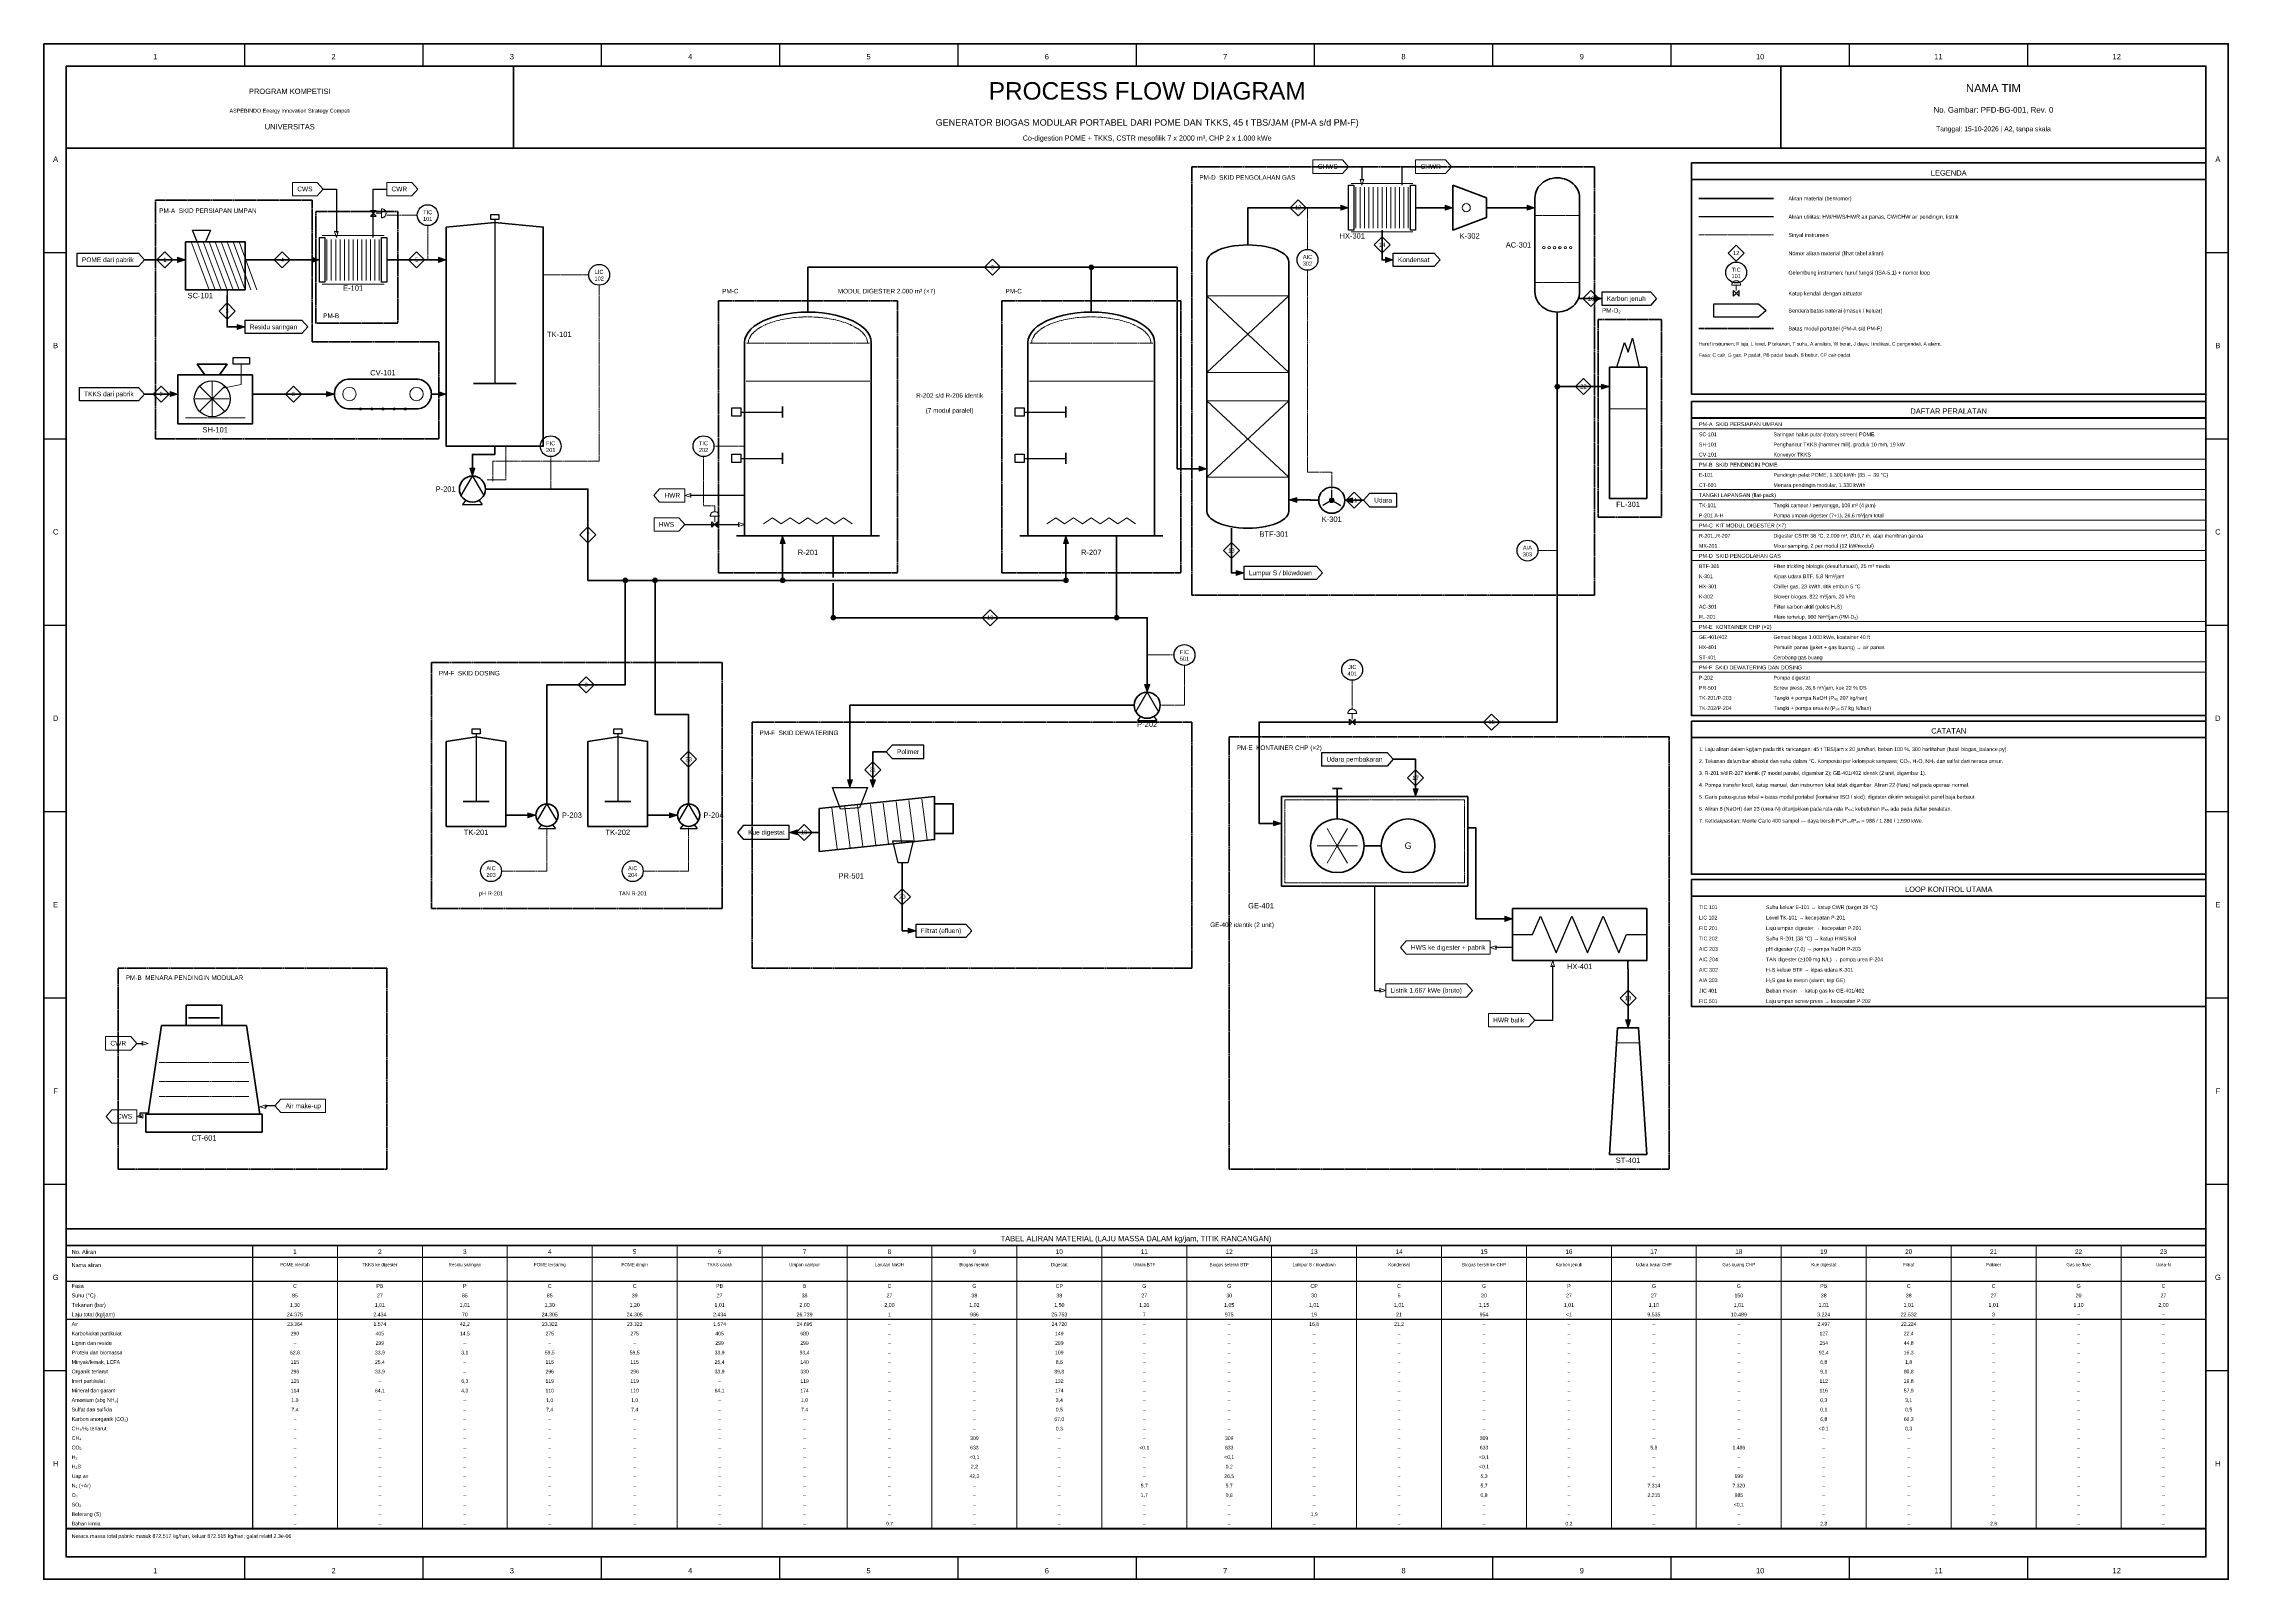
# Model space of a CAD drawing. Header units: millimetres. Extents: x 4 to 590, y 4 to 416.
import ezdxf
from ezdxf.enums import TextEntityAlignment as Align

# ---------------------------------------------------------------- set-up
doc = ezdxf.new("R2010")
doc.units = ezdxf.units.MM
doc.linetypes.add('DASHED', pattern=[1.524, 1.27, -0.254])
for name, color, linetype in [('PFD-BINGKAI', 7, 'Continuous'), ('PFD-INSTRUMEN', 7, 'Continuous'), ('PFD-PERALATAN', 7, 'Continuous'), ('PFD-PROSES', 7, 'Continuous'), ('PFD-SINYAL', 7, 'Continuous'), ('PFD-TABEL', 7, 'Continuous'), ('PFD-TEKS', 7, 'Continuous'), ('PFD-UTILITAS', 8, 'Continuous')]:
    doc.layers.add(name, color=color, linetype=linetype)
doc.styles.add('PFD', font='arial.ttf')

msp = doc.modelspace()

# ---------------------------------------------------------------- hatches: boundary and pattern name
at = {"layer": 'PFD-PERALATAN'}
h = msp.add_hatch(color=7, dxfattribs=at)
edge = h.paths.add_edge_path()
edge.add_arc((349.5, 293.5), 0.63, 0, 360)
at = {"layer": 'PFD-PROSES'}
for points in [[(354, 372), (351.9, 371.32), (351.9, 372.68)], [(382, 372), (379.9, 371.32), (379.9, 372.68)], [(404, 372), (401.9, 371.32), (401.9, 372.68)], [(42, 358), (39.9, 357.32), (39.9, 358.68)], [(78, 358), (75.9, 357.32), (75.9, 358.68)], [(112, 358), (109.9, 357.32), (109.9, 358.68)], [(366, 358), (363.9, 357.32), (363.9, 358.68)], [(422, 347.6), (419.9, 346.93), (419.9, 348.27)], [(58, 340), (55.9, 339.32), (55.9, 340.68)], [(40, 322), (37.9, 321.32), (37.9, 322.68)], [(82, 322), (79.9, 321.32), (79.9, 322.68)], [(112, 322), (109.9, 321.32), (109.9, 322.68)], [(424, 324), (421.9, 323.32), (421.9, 324.68)], [(119, 300), (118.33, 302.1), (119.67, 302.1)], [(316, 301.96), (313.9, 301.28), (313.9, 302.63)], [(338, 293.6), (340.1, 294.27), (340.1, 292.93)], [(353, 293.5), (355.1, 294.18), (355.1, 292.82)], [(202.2, 284), (202.88, 281.9), (201.52, 281.9)], [(278.2, 284), (278.88, 281.9), (277.52, 281.9)], [(326, 274), (323.9, 273.32), (323.9, 274.68)], [(300, 242), (299.32, 244.1), (300.68, 244.1)], [(220.28, 216.4), (219.6, 218.5), (220.96, 218.5)], [(226.4, 216.4), (225.72, 218.5), (227.08, 218.5)], [(372, 214), (371.32, 216.1), (372.68, 216.1)], [(136, 209), (133.9, 208.32), (133.9, 209.68)], [(174, 209), (171.9, 208.32), (171.9, 209.68)], [(336, 206.8), (333.9, 206.12), (333.9, 207.48)], [(204, 204.4), (206.1, 205.08), (206.1, 203.72)], [(398, 181.2), (395.9, 180.52), (395.9, 181.88)], [(238, 178), (235.9, 177.32), (235.9, 178.68)], [(429, 152), (428.32, 154.1), (429.68, 154.1)]]:
    msp.add_hatch(color=7, dxfattribs=at).paths.add_polyline_path(points)
h = msp.add_hatch(color=7, dxfattribs=at)
edge = h.paths.add_edge_path()
edge.add_arc((285, 356), 0.62, 0, 360)
h = msp.add_hatch(color=7, dxfattribs=at)
edge = h.paths.add_edge_path()
edge.add_arc((410, 324), 0.62, 0, 360)
h = msp.add_hatch(color=7, dxfattribs=at)
edge = h.paths.add_edge_path()
edge.add_arc((160, 272), 0.62, 0, 360)
h = msp.add_hatch(color=7, dxfattribs=at)
edge = h.paths.add_edge_path()
edge.add_arc((168, 272), 0.62, 0, 360)
h = msp.add_hatch(color=7, dxfattribs=at)
edge = h.paths.add_edge_path()
edge.add_arc((202.2, 272), 0.62, 0, 360)
h = msp.add_hatch(color=7, dxfattribs=at)
edge = h.paths.add_edge_path()
edge.add_arc((278.2, 272), 0.62, 0, 360)
h = msp.add_hatch(color=7, dxfattribs=at)
edge = h.paths.add_edge_path()
edge.add_arc((215.8, 262), 0.62, 0, 360)
h = msp.add_hatch(color=7, dxfattribs=at)
edge = h.paths.add_edge_path()
edge.add_arc((291.8, 262), 0.62, 0, 360)

# ---------------------------------------------------------------- linework, layer by layer
at = {"layer": 'PFD-BINGKAI', "linetype": 'Continuous', "lineweight": 35, "ltscale": 0.35}
msp.add_lwpolyline([(4, 416), (590, 416), (590, 4), (4, 4)], close=True, dxfattribs=at)
at = {"layer": 'PFD-BINGKAI', "linetype": 'Continuous', "lineweight": 25, "ltscale": 0.35}
for points in [[(57.83, 416), (57.83, 410)], [(105.67, 416), (105.67, 410)], [(153.5, 416), (153.5, 410)], [(201.33, 416), (201.33, 410)], [(249.17, 416), (249.17, 410)], [(297, 416), (297, 410)], [(344.83, 416), (344.83, 410)], [(392.67, 416), (392.67, 410)], [(440.5, 416), (440.5, 410)], [(488.33, 416), (488.33, 410)], [(536.17, 416), (536.17, 410)], [(4, 360), (10, 360)], [(584, 360), (590, 360)], [(4, 310), (10, 310)], [(584, 310), (590, 310)], [(4, 260), (10, 260)], [(584, 260), (590, 260)], [(4, 210), (10, 210)], [(584, 210), (590, 210)], [(4, 160), (10, 160)], [(584, 160), (590, 160)], [(4, 110), (10, 110)], [(584, 110), (590, 110)], [(4, 60), (10, 60)], [(584, 60), (590, 60)], [(57.83, 10), (57.83, 4)], [(105.67, 10), (105.67, 4)], [(153.5, 10), (153.5, 4)], [(201.33, 10), (201.33, 4)], [(249.17, 10), (249.17, 4)], [(297, 10), (297, 4)], [(344.83, 10), (344.83, 4)], [(392.67, 10), (392.67, 4)], [(440.5, 10), (440.5, 4)], [(488.33, 10), (488.33, 4)], [(536.17, 10), (536.17, 4)]]:
    msp.add_lwpolyline(points, dxfattribs=at)
at = {"layer": 'PFD-BINGKAI', "linetype": 'Continuous', "lineweight": 70, "ltscale": 0.35}
msp.add_lwpolyline([(10, 410), (584, 410), (584, 10), (10, 10)], close=True, dxfattribs=at)
at = {"layer": 'PFD-BINGKAI', "linetype": 'Continuous', "lineweight": 50, "ltscale": 0.35}
for points in [[(130, 410), (130, 388)], [(470, 410), (470, 388)]]:
    msp.add_lwpolyline(points, dxfattribs=at)
at = {"layer": 'PFD-BINGKAI', "linetype": 'Continuous', "lineweight": 70, "ltscale": 0.35}
msp.add_lwpolyline([(10, 388), (584, 388)], dxfattribs=at)
at = {"layer": 'PFD-BINGKAI', "linetype": 'DASHED', "lineweight": 40, "ltscale": 0.35}
for points in [[(312, 383), (420, 383), (420, 268), (312, 268)], [(34, 374), (76, 374), (76, 336), (110, 336), (110, 310), (34, 310)], [(77, 371), (99, 371), (99, 341), (77, 341)], [(185, 347), (233, 347), (233, 274), (185, 274)], [(261, 347), (309, 347), (309, 274), (261, 274)], [(421, 342), (438, 342), (438, 289), (421, 289)], [(108, 250), (186, 250), (186, 184), (108, 184)], [(194, 234), (312, 234), (312, 168), (194, 168)], [(322, 230), (440, 230), (440, 114), (322, 114)], [(24, 168), (96, 168), (96, 114), (24, 114)]]:
    msp.add_lwpolyline(points, close=True, dxfattribs=at)
at = {"layer": 'PFD-INSTRUMEN', "lineweight": 30}
for centre in [(107, 370), (343, 358), (153, 354), (140, 308), (181, 308), (402, 280), (310, 252), (355, 248), (124, 194), (162, 194)]:
    msp.add_circle(centre, 2.8, dxfattribs=at)
at = {"layer": 'PFD-PERALATAN', "linetype": 'Continuous', "lineweight": 30, "ltscale": 0.35}
for points in [[(354, 378), (355.4, 378), (355.4, 366), (354, 366)], [(370.6, 378), (372, 378), (372, 366), (370.6, 366)], [(123.9, 370.2), (126.1, 370.2), (126.1, 368.8), (123.9, 368.8)], [(43.92, 366), (48.72, 366), (47.44, 362.8), (45.2, 362.8)], [(78, 364), (79.4, 364), (79.4, 352), (78, 352)], [(94.6, 364), (96, 364), (96, 352), (94.6, 352)], [(54.8, 331.8), (59.2, 331.8), (59.2, 330), (54.8, 330)], [(188.6, 318.28), (191, 318.28), (191, 316.08), (188.6, 316.08)], [(264.6, 318.28), (267, 318.28), (267, 316.08), (264.6, 316.08)], [(188.6, 305.84), (191, 305.84), (191, 303.64), (188.6, 303.64)], [(264.6, 305.84), (267, 305.84), (267, 303.64), (264.6, 303.64)], [(118.9, 232.2), (121.1, 232.2), (121.1, 230.8), (118.9, 230.8)], [(156.9, 232.2), (159.1, 232.2), (159.1, 230.8), (156.9, 230.8)], [(215.6, 216.4), (224.96, 216.4), (222.8, 210.96), (217.76, 210.64)]]:
    msp.add_lwpolyline(points, close=True, dxfattribs=at)
at = {"layer": 'PFD-PERALATAN', "linetype": 'Continuous', "lineweight": 20, "ltscale": 0.35}
for points in [[(354.7, 378.5), (371.3, 378.5)], [(355.98, 377.5), (355.98, 366.5)], [(357.15, 377.5), (357.15, 366.5)], [(358.32, 377.5), (358.32, 366.5)], [(359.49, 377.5), (359.49, 366.5)], [(360.66, 377.5), (360.66, 366.5)], [(361.83, 377.5), (361.83, 366.5)], [(363, 377.5), (363, 366.5)], [(364.17, 377.5), (364.17, 366.5)], [(365.34, 377.5), (365.34, 366.5)], [(366.51, 377.5), (366.51, 366.5)], [(367.68, 377.5), (367.68, 366.5)], [(368.85, 377.5), (368.85, 366.5)], [(370.02, 377.5), (370.02, 366.5)], [(93.15, 370.5), (94.65, 370.5)], [(78.7, 364.5), (95.3, 364.5)], [(79.98, 363.5), (79.98, 352.5)], [(81.15, 363.5), (81.15, 352.5)], [(82.32, 363.5), (82.32, 352.5)], [(83.49, 363.5), (83.49, 352.5)], [(84.66, 363.5), (84.66, 352.5)], [(85.83, 363.5), (85.83, 352.5)], [(87, 363.5), (87, 352.5)], [(88.17, 363.5), (88.17, 352.5)], [(89.34, 363.5), (89.34, 352.5)], [(90.51, 363.5), (90.51, 352.5)], [(91.68, 363.5), (91.68, 352.5)], [(92.85, 363.5), (92.85, 352.5)], [(94.02, 363.5), (94.02, 352.5)], [(354.7, 365.5), (371.3, 365.5)], [(78.7, 351.5), (95.3, 351.5)], [(316, 348.32), (338, 348.32)], [(57, 330), (57, 324.56), (52.08, 323.6)], [(49.2, 320.72), (45.98, 323.94)], [(49.2, 320.72), (49.2, 325.28)], [(49.2, 320.72), (52.42, 323.94)], [(316, 327.8), (338, 327.8)], [(49.2, 320.72), (44.64, 320.72)], [(49.2, 320.72), (45.98, 317.5)], [(49.2, 320.72), (53.76, 320.72)], [(49.2, 320.72), (49.2, 316.16)], [(49.2, 320.72), (52.42, 317.5)], [(316, 320.2), (338, 320.2)], [(316, 299.68), (338, 299.68)], [(184, 287.75), (184, 289.25)], [(197.1, 287.2), (199.48, 288.8), (201.86, 287.2), (204.24, 288.8), (206.62, 287.2), (209, 288.8), (211.38, 287.2), (213.76, 288.8), (216.14, 287.2), (218.52, 288.8), (220.9, 287.2)], [(273.1, 287.2), (275.48, 288.8), (277.86, 287.2), (280.24, 288.8), (282.62, 287.2), (285, 288.8), (287.38, 287.2), (289.76, 288.8), (292.14, 287.2), (294.52, 288.8), (296.9, 287.2)], [(355, 234.75), (355, 236.25)], [(218.88, 211.21), (220.32, 200.29)], [(222.32, 211.57), (223.76, 200.65)], [(225.76, 211.92), (227.2, 201)], [(229.2, 212.28), (230.64, 201.36)], [(232.64, 212.63), (234.08, 201.71)], [(236.08, 212.99), (237.52, 202.07)], [(239.52, 213.34), (240.96, 202.42)], [(215.44, 210.86), (216.88, 199.94)], [(425.8, 147.92), (432.2, 147.92)]]:
    msp.add_lwpolyline(points, dxfattribs=at)
at = {"layer": 'PFD-PERALATAN', "linetype": 'Continuous', "lineweight": 40, "ltscale": 0.35}
for points in [[(382, 378), (391, 374.64), (391, 369.36), (382, 366)], [(404, 374.6), (404.04, 375.2), (404.15, 375.8), (404.34, 376.38), (404.59, 376.94), (404.92, 377.47), (405.31, 377.97), (405.76, 378.42), (406.26, 378.82), (406.81, 379.17), (407.4, 379.47), (408.02, 379.7), (408.66, 379.86), (409.33, 379.97), (410, 380), (410.67, 379.97), (411.34, 379.86), (411.98, 379.7), (412.6, 379.47), (413.19, 379.17), (413.74, 378.82), (414.24, 378.42), (414.69, 377.97), (415.08, 377.47), (415.41, 376.94), (415.66, 376.38), (415.85, 375.8), (415.96, 375.2), (416, 374.6), (416, 349.4), (415.96, 348.8), (415.85, 348.2), (415.66, 347.62), (415.41, 347.06), (415.08, 346.53), (414.69, 346.03), (414.24, 345.58), (413.74, 345.18), (413.19, 344.83), (412.6, 344.53), (411.98, 344.3), (411.34, 344.14), (410.67, 344.03), (410, 344), (409.33, 344.03), (408.66, 344.14), (408.02, 344.3), (407.4, 344.53), (406.81, 344.83), (406.26, 345.18), (405.76, 345.58), (405.31, 346.03), (404.92, 346.53), (404.59, 347.06), (404.34, 347.62), (404.15, 348.2), (404.04, 348.8), (404, 349.4)], [(112, 366.8), (125, 368), (138, 366.8), (138, 308), (112, 308)], [(42, 362.8), (58, 362.8), (58, 350), (42, 350)], [(316, 357.44), (316.07, 357.95), (316.28, 358.45), (316.62, 358.95), (317.09, 359.42), (317.69, 359.87), (318.4, 360.28), (319.22, 360.66), (320.14, 361.01), (321.15, 361.3), (322.23, 361.55), (323.37, 361.74), (324.55, 361.89), (325.77, 361.97), (327, 362), (328.23, 361.97), (329.45, 361.89), (330.63, 361.74), (331.77, 361.55), (332.85, 361.3), (333.86, 361.01), (334.78, 360.66), (335.6, 360.28), (336.31, 359.87), (336.91, 359.42), (337.38, 358.95), (337.72, 358.45), (337.93, 357.95), (338, 357.44), (338, 290.56), (337.93, 290.05), (337.72, 289.55), (337.38, 289.05), (336.91, 288.58), (336.31, 288.13), (335.6, 287.72), (334.78, 287.34), (333.86, 286.99), (332.85, 286.7), (331.77, 286.45), (330.63, 286.26), (329.45, 286.11), (328.23, 286.03), (327, 286), (325.77, 286.03), (324.55, 286.11), (323.37, 286.26), (322.23, 286.45), (321.15, 286.7), (320.14, 286.99), (319.22, 287.34), (318.4, 287.72), (317.69, 288.13), (317.09, 288.58), (316.62, 289.05), (316.28, 289.55), (316.07, 290.05), (316, 290.56)], [(192, 335.84), (192.11, 336.75), (192.43, 337.66), (192.95, 338.54), (193.68, 339.38), (194.61, 340.18), (195.71, 340.93), (196.98, 341.61), (198.4, 342.22), (199.96, 342.75), (201.62, 343.19), (203.39, 343.54), (205.22, 343.8), (207.1, 343.95), (209, 344), (210.9, 343.95), (212.78, 343.8), (214.61, 343.54), (216.38, 343.19), (218.04, 342.75), (219.6, 342.22), (221.02, 341.61), (222.29, 340.93), (223.39, 340.18), (224.32, 339.38), (225.05, 338.54), (225.57, 337.66), (225.89, 336.75), (226, 335.84), (226, 284), (192, 284)], [(268, 335.84), (268.11, 336.75), (268.43, 337.66), (268.95, 338.54), (269.68, 339.38), (270.61, 340.18), (271.71, 340.93), (272.98, 341.61), (274.4, 342.22), (275.96, 342.75), (277.62, 343.19), (279.39, 343.54), (281.22, 343.8), (283.1, 343.95), (285, 344), (286.9, 343.95), (288.78, 343.8), (290.61, 343.54), (292.38, 343.19), (294.04, 342.75), (295.6, 342.22), (297.02, 341.61), (298.29, 340.93), (299.39, 340.18), (300.32, 339.38), (301.05, 338.54), (301.57, 337.66), (301.89, 336.75), (302, 335.84), (302, 284), (268, 284)], [(424, 329.2), (434, 329.2), (434, 294), (424, 294)], [(40, 327.12), (60, 327.12), (60, 314), (40, 314)], [(112, 228.8), (120, 230), (128, 228.8), (128, 206), (112, 206)], [(150, 228.8), (158, 230), (166, 228.8), (166, 206), (150, 206)], [(212, 210.8), (242.96, 214), (242.96, 202.48), (212, 199.28)], [(336, 214), (386, 214), (386, 190), (336, 190)], [(398, 184), (434, 184), (434, 170), (398, 170)], [(35.6, 152.56), (58.4, 152.56), (62, 128.76), (32, 128.76)], [(426.2, 152), (431.8, 152), (434, 118), (424, 118)], [(31.4, 128.76), (62.6, 128.76), (62.6, 124), (31.4, 124)]]:
    msp.add_lwpolyline(points, close=True, dxfattribs=at)
at = {"layer": 'PFD-PERALATAN', "linetype": 'Continuous', "lineweight": 25, "ltscale": 0.35}
for points in [[(91.65, 371.25), (93.15, 371.25), (91.65, 369.75), (93.15, 369.75)], [(426, 329.2), (428, 335.8), (429, 333.2), (430.2, 337), (432, 329.2)], [(183.25, 287.75), (184.75, 286.25), (184.75, 287.75), (183.25, 286.25)], [(354.25, 234.75), (355.75, 233.25), (355.75, 234.75), (354.25, 233.25)], [(231.8, 202.16), (237.2, 202.16), (235.76, 196.2), (233.24, 196.2)]]:
    msp.add_lwpolyline(points, close=True, dxfattribs=at)
at = {"layer": 'PFD-PERALATAN', "linetype": 'Continuous', "lineweight": 20, "ltscale": 0.35}
for points in [[(94.65, 369.3), (94.78, 369.31), (94.92, 369.33), (95.05, 369.37), (95.17, 369.42), (95.29, 369.48), (95.4, 369.56), (95.5, 369.65), (95.59, 369.75), (95.67, 369.86), (95.73, 369.98), (95.78, 370.1), (95.82, 370.23), (95.84, 370.37), (95.85, 370.5), (95.84, 370.63), (95.82, 370.77), (95.78, 370.9), (95.73, 371.02), (95.67, 371.14), (95.59, 371.25), (95.5, 371.35), (95.4, 371.44), (95.29, 371.52), (95.17, 371.58), (95.05, 371.63), (94.92, 371.67), (94.78, 371.69), (94.65, 371.7)], [(185.2, 289.25), (185.19, 289.38), (185.17, 289.52), (185.13, 289.65), (185.08, 289.77), (185.02, 289.89), (184.94, 290), (184.85, 290.1), (184.75, 290.19), (184.64, 290.27), (184.52, 290.33), (184.4, 290.38), (184.27, 290.42), (184.13, 290.44), (184, 290.45), (183.87, 290.44), (183.73, 290.42), (183.6, 290.38), (183.48, 290.33), (183.36, 290.27), (183.25, 290.19), (183.15, 290.1), (183.06, 290), (182.98, 289.89), (182.92, 289.77), (182.87, 289.65), (182.83, 289.52), (182.81, 289.38), (182.8, 289.25)], [(356.2, 236.25), (356.19, 236.38), (356.17, 236.52), (356.13, 236.65), (356.08, 236.77), (356.02, 236.89), (355.94, 237), (355.85, 237.1), (355.75, 237.19), (355.64, 237.27), (355.52, 237.33), (355.4, 237.38), (355.27, 237.42), (355.13, 237.44), (355, 237.45), (354.87, 237.44), (354.73, 237.42), (354.6, 237.38), (354.48, 237.33), (354.36, 237.27), (354.25, 237.19), (354.15, 237.1), (354.06, 237), (353.98, 236.89), (353.92, 236.77), (353.87, 236.65), (353.83, 236.52), (353.81, 236.38), (353.8, 236.25)]]:
    msp.add_lwpolyline(points, close=True, dxfattribs=at)
at = {"layer": 'PFD-PERALATAN', "linetype": 'DASHED', "lineweight": 20, "ltscale": 0.35}
for points in [[(404, 369.92), (416, 369.92)], [(404, 351.92), (416, 351.92)], [(193, 335.64), (193.1, 336.43), (193.4, 337.21), (193.9, 337.97), (194.58, 338.7), (195.45, 339.4), (196.49, 340.04), (197.69, 340.63), (199.02, 341.16), (200.49, 341.62), (202.06, 342), (203.72, 342.3), (205.44, 342.52), (207.21, 342.66), (209, 342.7), (210.79, 342.66), (212.56, 342.52), (214.28, 342.3), (215.94, 342), (217.51, 341.62), (218.98, 341.16), (220.31, 340.63), (221.51, 340.04), (222.55, 339.4), (223.42, 338.7), (224.1, 337.97), (224.6, 337.21), (224.9, 336.43), (225, 335.64)], [(269, 335.64), (269.1, 336.43), (269.4, 337.21), (269.9, 337.97), (270.58, 338.7), (271.45, 339.4), (272.49, 340.04), (273.69, 340.63), (275.02, 341.16), (276.49, 341.62), (278.06, 342), (279.72, 342.3), (281.44, 342.52), (283.21, 342.66), (285, 342.7), (286.79, 342.66), (288.56, 342.52), (290.28, 342.3), (291.94, 342), (293.51, 341.62), (294.98, 341.16), (296.31, 340.63), (297.51, 340.04), (298.55, 339.4), (299.42, 338.7), (300.1, 337.97), (300.6, 337.21), (300.9, 336.43), (301, 335.64)]]:
    msp.add_lwpolyline(points, dxfattribs=at)
at = {"layer": 'PFD-PERALATAN', "linetype": 'Continuous', "lineweight": 30, "ltscale": 0.35}
for points in [[(125, 368.8), (125, 324.8)], [(191, 317.18), (202.2, 317.18)], [(267, 317.18), (278.2, 317.18)], [(191, 304.74), (202.2, 304.74)], [(267, 304.74), (278.2, 304.74)], [(115.97, 294.75), (119, 300), (122.03, 294.75)], [(117.25, 293.49), (116.38, 292.4)], [(120.75, 293.49), (121.62, 292.4)], [(116.38, 292.4), (121.62, 292.4)], [(296.97, 236.75), (300, 242), (303.03, 236.75)], [(298.25, 235.49), (297.38, 234.4)], [(297.38, 234.4), (302.62, 234.4)], [(301.75, 235.49), (302.62, 234.4)], [(120, 230.8), (120, 212.72)], [(158, 230.8), (158, 212.72)], [(136.4, 207.5), (139, 212), (141.6, 207.5)], [(174.4, 207.5), (177, 212), (179.6, 207.5)], [(137.5, 206.42), (136.75, 205.4)], [(136.75, 205.4), (141.25, 205.4)], [(140.5, 206.42), (141.25, 205.4)], [(175.5, 206.42), (174.75, 205.4)], [(174.75, 205.4), (179.25, 205.4)], [(178.5, 206.42), (179.25, 205.4)], [(403.4, 177), (405.5, 181.9), (409.7, 172.1), (413.9, 181.9), (418.1, 172.1), (422.3, 181.9), (426.5, 172.1), (428.6, 177), (434, 177)], [(398, 177), (403.4, 177)]]:
    msp.add_lwpolyline(points, dxfattribs=at)
at = {"layer": 'PFD-PERALATAN', "linetype": 'Continuous', "lineweight": 13, "ltscale": 0.35}
for points in [[(43.6, 362.8), (48.4, 350)], [(45.2, 362.8), (50, 350)], [(46.8, 362.8), (51.6, 350)], [(48.4, 362.8), (53.2, 350)], [(50, 362.8), (54.8, 350)], [(51.6, 362.8), (56.4, 350)], [(53.2, 362.8), (58, 350)], [(54.8, 362.8), (59.6, 350)], [(56.4, 362.8), (61.2, 350)], [(192.4, 325.47), (225.6, 325.47)], [(268.4, 325.47), (301.6, 325.47)]]:
    msp.add_lwpolyline(points, dxfattribs=at)
at = {"layer": 'PFD-PERALATAN', "linetype": 'Continuous', "lineweight": 25, "ltscale": 0.35}
for points in [[(53.2, 350), (53.2, 348.6)], [(349.5, 293.5), (347.08, 292.1)], [(349.5, 293.5), (349.5, 296.3)], [(349.5, 293.5), (351.92, 292.1)]]:
    msp.add_lwpolyline(points, dxfattribs=at)
at = {"layer": 'PFD-PERALATAN', "linetype": 'Continuous', "lineweight": 15, "ltscale": 0.35}
for points in [[(316, 348.32), (338, 327.8)], [(338, 348.32), (316, 327.8)], [(316, 320.2), (338, 299.68)], [(338, 320.2), (316, 299.68)], [(424, 318), (434, 318)]]:
    msp.add_lwpolyline(points, dxfattribs=at)
at = {"layer": 'PFD-PERALATAN', "linetype": 'DASHED', "lineweight": 15, "ltscale": 0.35}
for points in [[(192.5, 335.64), (225.5, 335.64)], [(268.5, 335.64), (301.5, 335.64)], [(42, 315.6), (58, 315.6)]]:
    msp.add_lwpolyline(points, dxfattribs=at)
at = {"layer": 'PFD-PERALATAN', "linetype": 'Continuous', "lineweight": 35, "ltscale": 0.35}
for points in [[(45.2, 330), (53.2, 330), (51.2, 327.12), (47.2, 327.12)], [(86, 326), (85.55, 325.97), (85.11, 325.9), (84.68, 325.78), (84.26, 325.6), (83.87, 325.39), (83.51, 325.13), (83.17, 324.83), (82.87, 324.49), (82.61, 324.13), (82.4, 323.74), (82.22, 323.32), (82.1, 322.89), (82.03, 322.45), (82, 322), (82.03, 321.55), (82.1, 321.11), (82.22, 320.68), (82.4, 320.26), (82.61, 319.87), (82.87, 319.51), (83.17, 319.17), (83.51, 318.87), (83.87, 318.61), (84.26, 318.4), (84.68, 318.22), (85.11, 318.1), (85.55, 318.03), (86, 318), (104, 318), (104.45, 318.03), (104.89, 318.1), (105.32, 318.22), (105.74, 318.4), (106.13, 318.61), (106.49, 318.87), (106.83, 319.17), (107.13, 319.51), (107.39, 319.87), (107.6, 320.26), (107.78, 320.68), (107.9, 321.11), (107.97, 321.55), (108, 322), (107.97, 322.45), (107.9, 322.89), (107.78, 323.32), (107.6, 323.74), (107.39, 324.13), (107.13, 324.49), (106.83, 324.83), (106.49, 325.13), (106.13, 325.39), (105.74, 325.6), (105.32, 325.78), (104.89, 325.9), (104.45, 325.97), (104, 326)], [(242.96, 212.08), (248, 212.08), (248, 204.08), (242.96, 204.08)], [(42.2, 158), (51.8, 158), (51.8, 152.56), (42.2, 152.56)]]:
    msp.add_lwpolyline(points, close=True, dxfattribs=at)
at = {"layer": 'PFD-PERALATAN', "linetype": 'Continuous', "lineweight": 53, "ltscale": 0.35}
for points in [[(119.28, 324.8), (130.72, 324.8)], [(202.2, 318.68), (202.2, 315.68)], [(278.2, 318.68), (278.2, 315.68)], [(202.2, 306.24), (202.2, 303.24)], [(278.2, 306.24), (278.2, 303.24)], [(116.48, 212.72), (123.52, 212.72)], [(154.48, 212.72), (161.52, 212.72)]]:
    msp.add_lwpolyline(points, dxfattribs=at)
at = {"layer": 'PFD-PERALATAN', "linetype": 'Continuous', "lineweight": 70, "ltscale": 0.35}
for points in [[(189.8, 284), (228.2, 284)], [(265.8, 284), (304.2, 284)]]:
    msp.add_lwpolyline(points, dxfattribs=at)
at = {"layer": 'PFD-PERALATAN', "linetype": 'DASHED', "lineweight": 15, "ltscale": 0.35}
msp.add_lwpolyline([(336.9, 213.1), (385.1, 213.1), (385.1, 190.9), (336.9, 190.9)], close=True, dxfattribs=at)
at = {"layer": 'PFD-PERALATAN', "linetype": 'Continuous', "lineweight": 35, "ltscale": 0.35}
for points in [[(349.7, 216.2), (352.3, 216.2)], [(351, 208), (351, 216.2)]]:
    msp.add_lwpolyline(points, dxfattribs=at)
at = {"layer": 'PFD-PERALATAN', "linetype": 'Continuous', "lineweight": 18, "ltscale": 0.35}
for points in [[(351, 200.8), (348.3, 205.48)], [(351, 200.8), (353.7, 205.48)], [(351, 200.8), (345.6, 200.8)], [(351, 200.8), (348.3, 196.12)], [(351, 200.8), (356.4, 200.8)], [(351, 200.8), (353.7, 196.12)]]:
    msp.add_lwpolyline(points, dxfattribs=at)
at = {"layer": 'PFD-PERALATAN', "linetype": 'Continuous', "lineweight": 40, "ltscale": 0.35}
for points in [[(358.2, 200.8), (362.8, 200.8)], [(42.8, 154.6), (51.2, 154.6)]]:
    msp.add_lwpolyline(points, dxfattribs=at)
at = {"layer": 'PFD-PERALATAN', "linetype": 'DASHED', "lineweight": 13, "ltscale": 0.35}
for points in [[(35, 142.7), (59, 142.7)], [(35, 137.6), (59, 137.6)], [(35, 133.52), (59, 133.52)]]:
    msp.add_lwpolyline(points, dxfattribs=at)
at = {"layer": 'PFD-PERALATAN', "lineweight": 20}
for centre, radius in [((385.6, 372), 1.08), ((86, 322), 1.8), ((104, 322), 1.8), ((349.5, 293.5), 0.63)]:
    msp.add_circle(centre, radius, dxfattribs=at)
at = {"layer": 'PFD-PERALATAN', "lineweight": 13}
for centre, radius in [((406.4, 361.28), 0.35), ((407.84, 361.28), 0.35), ((409.28, 361.28), 0.35), ((410.72, 361.28), 0.35), ((412.16, 361.28), 0.35), ((413.6, 361.28), 0.35), ((89, 318), 0.28), ((92, 318), 0.28), ((95, 318), 0.28), ((98, 318), 0.28), ((101, 318), 0.28)]:
    msp.add_circle(centre, radius, dxfattribs=at)
at = {"layer": 'PFD-PERALATAN', "lineweight": 30}
msp.add_circle((49.2, 320.72), 4.8, dxfattribs=at)
at = {"layer": 'PFD-PERALATAN', "lineweight": 40}
for centre, radius in [((119, 296.5), 3.5), ((349.5, 293.5), 3.5), ((300, 238.5), 3.5), ((139, 209), 3), ((177, 209), 3)]:
    msp.add_circle(centre, radius, dxfattribs=at)
at = {"layer": 'PFD-PERALATAN', "lineweight": 35}
for centre in [(351, 200.8), (370, 200.8)]:
    msp.add_circle(centre, 7.2, dxfattribs=at)
at = {"layer": 'PFD-PROSES', "linetype": 'Continuous', "lineweight": 50, "ltscale": 0.35}
for points in [[(327, 362), (327, 372), (352.21, 372)], [(372, 372), (380.21, 372)], [(391, 372), (402.21, 372)], [(363, 366), (363, 358), (364.21, 358)], [(31, 358), (40.22, 358)], [(58, 358), (76.22, 358)], [(96, 358), (110.22, 358)], [(209, 344), (209, 356), (308, 356), (308, 301.96), (314.21, 301.96)], [(285, 344), (285, 356)], [(53.2, 348.56), (53.2, 340), (56.22, 340)], [(416, 347.6), (420.21, 347.6)], [(410, 344), (410, 324)], [(410, 324), (410, 234), (330, 234), (330, 206.8), (334.21, 206.8)], [(410, 324), (422.21, 324)], [(31, 322), (38.22, 322)], [(60, 322), (80.22, 322)], [(108, 322), (110.22, 322)], [(125, 308), (125, 305.8), (119, 305.8), (119, 301.78)], [(122.5, 296.5), (150, 296.5), (150, 272), (278.2, 272)], [(346, 293.5), (343.8, 293.5), (343.8, 293.6), (339.79, 293.6)], [(358, 293.5), (354.79, 293.5)], [(202.2, 272), (202.2, 282.22)], [(215.8, 284), (215.8, 272.75)], [(278.2, 272), (278.2, 282.22)], [(291.8, 284), (291.8, 262)], [(322.6, 286), (322.6, 274), (324.21, 274)], [(139, 212), (139, 244), (160, 244), (160, 272)], [(177, 212), (177, 236), (168, 236), (168, 272)], [(215.8, 271.25), (215.8, 262)], [(215.8, 262), (300, 262), (300, 243.78)], [(296.5, 238.5), (220.28, 238.5), (220.28, 218.19)], [(230, 226), (226.4, 226), (226.4, 218.19)], [(366, 224), (372, 224), (372, 215.78)], [(128, 209), (134.22, 209)], [(166, 209), (172.22, 209)], [(386, 205.6), (388.2, 205.6), (388.2, 181.2), (396.21, 181.2)], [(212, 204.4), (205.78, 204.4)], [(234.32, 196.24), (234.32, 178), (236.22, 178)], [(428.96, 170), (428.96, 167.8), (429, 167.8), (429, 153.79)]]:
    msp.add_lwpolyline(points, dxfattribs=at)
at = {"layer": 'PFD-PROSES', "linetype": 'Continuous', "lineweight": 5, "ltscale": 0.35}
for points in [[(354, 372), (351.9, 371.32), (351.9, 372.68)], [(382, 372), (379.9, 371.32), (379.9, 372.68)], [(404, 372), (401.9, 371.32), (401.9, 372.68)], [(42, 358), (39.9, 357.32), (39.9, 358.68)], [(78, 358), (75.9, 357.32), (75.9, 358.68)], [(112, 358), (109.9, 357.32), (109.9, 358.68)], [(366, 358), (363.9, 357.32), (363.9, 358.68)], [(422, 347.6), (419.9, 346.93), (419.9, 348.27)], [(58, 340), (55.9, 339.32), (55.9, 340.68)], [(40, 322), (37.9, 321.32), (37.9, 322.68)], [(82, 322), (79.9, 321.32), (79.9, 322.68)], [(112, 322), (109.9, 321.32), (109.9, 322.68)], [(424, 324), (421.9, 323.32), (421.9, 324.68)], [(119, 300), (118.33, 302.1), (119.67, 302.1)], [(316, 301.96), (313.9, 301.28), (313.9, 302.63)], [(338, 293.6), (340.1, 294.27), (340.1, 292.93)], [(353, 293.5), (355.1, 294.18), (355.1, 292.82)], [(202.2, 284), (202.88, 281.9), (201.52, 281.9)], [(278.2, 284), (278.88, 281.9), (277.52, 281.9)], [(326, 274), (323.9, 273.32), (323.9, 274.68)], [(300, 242), (299.32, 244.1), (300.68, 244.1)], [(220.28, 216.4), (219.6, 218.5), (220.96, 218.5)], [(226.4, 216.4), (225.72, 218.5), (227.08, 218.5)], [(372, 214), (371.32, 216.1), (372.68, 216.1)], [(136, 209), (133.9, 208.32), (133.9, 209.68)], [(174, 209), (171.9, 208.32), (171.9, 209.68)], [(336, 206.8), (333.9, 206.12), (333.9, 207.48)], [(204, 204.4), (206.1, 205.08), (206.1, 203.72)], [(398, 181.2), (395.9, 180.52), (395.9, 181.88)], [(238, 178), (235.9, 177.32), (235.9, 178.68)], [(429, 152), (428.32, 154.1), (429.68, 154.1)]]:
    msp.add_lwpolyline(points, close=True, dxfattribs=at)
at = {"layer": 'PFD-PROSES', "lineweight": 5}
for centre in [(285, 356), (410, 324), (160, 272), (168, 272), (202.2, 272), (278.2, 272), (215.8, 262), (291.8, 262)]:
    msp.add_circle(centre, 0.62, dxfattribs=at)
at = {"layer": 'PFD-SINYAL', "linetype": 'DASHED', "lineweight": 18, "ltscale": 0.35}
for points in [[(104.2, 370), (96, 370)], [(343, 360.8), (343, 372)], [(107, 367.2), (107, 358)], [(150.2, 354), (138, 354)], [(343, 355.2), (343, 301), (349.5, 301), (349.5, 296.6)], [(153, 351.2), (153, 304), (124.5, 304), (124.5, 298.5)], [(137.2, 308), (128, 308), (128, 299), (123, 299)], [(140, 305.2), (140, 296.5)], [(181, 305.2), (181, 292), (184, 292), (184, 290.4)], [(183.8, 308), (192, 308)], [(404.8, 280), (410, 280)], [(307.2, 252), (300, 252)], [(310, 249.2), (310, 238.5), (303.8, 238.5)], [(355, 245.2), (355, 237.6)], [(126.8, 194), (139, 194), (139, 205.6)], [(164.8, 194), (177, 194), (177, 205.6)]]:
    msp.add_lwpolyline(points, dxfattribs=at)
at = {"layer": 'PFD-TABEL', "linetype": 'Continuous', "lineweight": 50, "ltscale": 0.35}
for points in [[(446, 384), (584, 384), (584, 322), (446, 322)], [(446, 384), (584, 384), (584, 379.6), (446, 379.6)], [(446, 320), (584, 320), (584, 235.72), (446, 235.72)], [(446, 320), (584, 320), (584, 315.6), (446, 315.6)], [(446, 234.22), (584, 234.22), (584, 193.22), (446, 193.22)], [(446, 234.22), (584, 234.22), (584, 229.82), (446, 229.82)], [(446, 191.72), (584, 191.72), (584, 157.72), (446, 157.72)], [(446, 191.72), (584, 191.72), (584, 187.32), (446, 187.32)], [(10, 98), (584, 98), (584, 17.5), (10, 17.5)], [(10, 98), (584, 98), (584, 93.6), (10, 93.6)]]:
    msp.add_lwpolyline(points, close=True, dxfattribs=at)
msp.add_lwpolyline([(448, 374.5), (468, 374.5)], dxfattribs=at)
at = {"layer": 'PFD-TABEL', "linetype": 'Continuous', "lineweight": 25, "ltscale": 0.35, "true_color": 0x505050}
msp.add_lwpolyline([(448, 369.6), (468, 369.6)], dxfattribs=at)
at = {"layer": 'PFD-TABEL', "linetype": 'DASHED', "lineweight": 18, "ltscale": 0.35}
msp.add_lwpolyline([(448, 364.7), (468, 364.7)], dxfattribs=at)
at = {"layer": 'PFD-TABEL', "linetype": 'Continuous', "lineweight": 30, "ltscale": 0.35}
for points in [[(458, 361.95), (460.15, 359.8), (458, 357.65), (455.85, 359.8)], [(452, 346.2), (464, 346.2), (466, 344.4), (464, 342.6), (452, 342.6)]]:
    msp.add_lwpolyline(points, close=True, dxfattribs=at)
at = {"layer": 'PFD-TABEL', "linetype": 'Continuous', "lineweight": 20, "ltscale": 0.35}
msp.add_lwpolyline([(459.2, 351.2), (459.19, 351.33), (459.17, 351.47), (459.13, 351.6), (459.08, 351.72), (459.02, 351.84), (458.94, 351.95), (458.85, 352.05), (458.75, 352.14), (458.64, 352.22), (458.52, 352.28), (458.4, 352.33), (458.27, 352.37), (458.13, 352.39), (458, 352.4), (457.87, 352.39), (457.73, 352.37), (457.6, 352.33), (457.48, 352.28), (457.36, 352.22), (457.25, 352.14), (457.15, 352.05), (457.06, 351.95), (456.98, 351.84), (456.92, 351.72), (456.87, 351.6), (456.83, 351.47), (456.81, 351.33), (456.8, 351.2)], close=True, dxfattribs=at)
at = {"layer": 'PFD-TABEL', "linetype": 'Continuous', "lineweight": 25, "ltscale": 0.35}
msp.add_lwpolyline([(457.25, 349.75), (458.75, 348.25), (458.75, 349.75), (457.25, 348.25)], close=True, dxfattribs=at)
at = {"layer": 'PFD-TABEL', "linetype": 'Continuous', "lineweight": 20, "ltscale": 0.35}
msp.add_lwpolyline([(458, 349.75), (458, 351.2)], dxfattribs=at)
at = {"layer": 'PFD-TABEL', "linetype": 'DASHED', "lineweight": 40, "ltscale": 0.35}
msp.add_lwpolyline([(448, 339.6), (468, 339.6)], dxfattribs=at)
at = {"layer": 'PFD-TABEL', "linetype": 'Continuous', "lineweight": 15, "ltscale": 0.35}
for points in [[(446, 315.4), (584, 315.4), (584, 312.68), (446, 312.68)], [(446, 304.52), (584, 304.52), (584, 301.8), (446, 301.8)], [(446, 296.36), (584, 296.36), (584, 293.64), (446, 293.64)], [(446, 288.2), (584, 288.2), (584, 285.48), (446, 285.48)], [(446, 280.04), (584, 280.04), (584, 277.32), (446, 277.32)], [(446, 261), (584, 261), (584, 258.28), (446, 258.28)], [(446, 250.12), (584, 250.12), (584, 247.4), (446, 247.4)]]:
    msp.add_lwpolyline(points, close=True, dxfattribs=at)
at = {"layer": 'PFD-TABEL', "linetype": 'Continuous', "lineweight": 30, "ltscale": 0.35}
for points in [[(10, 90.4), (584, 90.4)], [(60, 93.6), (60, 17.5)], [(10, 84), (584, 84)], [(10, 73.8), (584, 73.8)], [(10, 17.7), (584, 17.7)]]:
    msp.add_lwpolyline(points, dxfattribs=at)
at = {"layer": 'PFD-TABEL', "linetype": 'Continuous', "lineweight": 13, "ltscale": 0.35}
for points in [[(82.78, 93.6), (82.78, 17.5)], [(105.57, 93.6), (105.57, 17.5)], [(128.35, 93.6), (128.35, 17.5)], [(151.13, 93.6), (151.13, 17.5)], [(173.91, 93.6), (173.91, 17.5)], [(196.7, 93.6), (196.7, 17.5)], [(219.48, 93.6), (219.48, 17.5)], [(242.26, 93.6), (242.26, 17.5)], [(265.04, 93.6), (265.04, 17.5)], [(287.83, 93.6), (287.83, 17.5)], [(310.61, 93.6), (310.61, 17.5)], [(333.39, 93.6), (333.39, 17.5)], [(356.17, 93.6), (356.17, 17.5)], [(378.96, 93.6), (378.96, 17.5)], [(401.74, 93.6), (401.74, 17.5)], [(424.52, 93.6), (424.52, 17.5)], [(447.3, 93.6), (447.3, 17.5)], [(470.09, 93.6), (470.09, 17.5)], [(492.87, 93.6), (492.87, 17.5)], [(515.65, 93.6), (515.65, 17.5)], [(538.43, 93.6), (538.43, 17.5)], [(561.22, 93.6), (561.22, 17.5)]]:
    msp.add_lwpolyline(points, dxfattribs=at)
at = {"layer": 'PFD-TABEL', "lineweight": 30}
msp.add_circle((458, 354.6), 2.8, dxfattribs=at)
at = {"layer": 'PFD-TEKS', "linetype": 'Continuous', "lineweight": 20, "ltscale": 0.35, "true_color": 0x505050}
for points in [[(344.45, 384.8), (352.4, 384.8), (354, 383), (352.4, 381.2), (344.45, 381.2)], [(372, 384.8), (380.04, 384.8), (381.64, 383), (380.04, 381.2), (372, 381.2)], [(70.72, 378.8), (77.4, 378.8), (79, 377), (77.4, 375.2), (70.72, 375.2)], [(96, 378.8), (102.78, 378.8), (104.38, 377), (102.78, 375.2), (96, 375.2)], [(176, 296.6), (169.22, 296.6), (167.62, 294.8), (169.22, 293), (176, 293)], [(167.72, 288.8), (174.4, 288.8), (176, 287), (174.4, 285.2), (167.72, 285.2)], [(392, 175.3), (369.51, 175.3), (367.91, 173.5), (369.51, 171.7), (392, 171.7)], [(364, 163.8), (385.66, 163.8), (387.26, 162), (385.66, 160.2), (364, 160.2)], [(391.54, 155.8), (402.4, 155.8), (404, 154), (402.4, 152.2), (391.54, 152.2)], [(20.62, 149.6), (27.4, 149.6), (29, 147.8), (27.4, 146), (20.62, 146)], [(29, 130), (22.32, 130), (20.72, 128.2), (22.32, 126.4), (29, 126.4)], [(79.63, 132.8), (67.6, 132.8), (66, 131), (67.6, 129.2), (79.63, 129.2)]]:
    msp.add_lwpolyline(points, close=True, dxfattribs=at)
at = {"layer": 'PFD-TEKS', "linetype": 'Continuous', "lineweight": 30, "ltscale": 0.35}
for points in [[(340.5, 374.15), (342.65, 372), (340.5, 369.85), (338.35, 372)], [(363, 364.15), (365.15, 362), (363, 359.85), (360.85, 362)], [(12.99, 359.8), (29.4, 359.8), (31, 358), (29.4, 356.2), (12.99, 356.2)], [(36.5, 360.15), (38.65, 358), (36.5, 355.85), (34.35, 358)], [(68, 360.15), (70.15, 358), (68, 355.85), (65.85, 358)], [(104, 360.15), (106.15, 358), (104, 355.85), (101.85, 358)], [(258.5, 358.15), (260.65, 356), (258.5, 353.85), (256.35, 356)], [(366, 359.8), (376.97, 359.8), (378.57, 358), (376.97, 356.2), (366, 356.2)], [(53.2, 346.43), (55.35, 344.28), (53.2, 342.13), (51.05, 344.28)], [(419, 349.75), (421.15, 347.6), (419, 345.45), (416.85, 347.6)], [(422, 349.4), (435.01, 349.4), (436.61, 347.6), (435.01, 345.8), (422, 345.8)], [(58, 341.8), (73.25, 341.8), (74.85, 340), (73.25, 338.2), (58, 338.2)], [(13.57, 323.8), (29.4, 323.8), (31, 322), (29.4, 320.2), (13.57, 320.2)], [(35.5, 324.15), (37.65, 322), (35.5, 319.85), (33.35, 322)], [(71, 324.15), (73.15, 322), (71, 319.85), (68.85, 322)], [(417, 326.15), (419.15, 324), (417, 321.85), (414.85, 324)], [(355.5, 295.65), (357.65, 293.5), (355.5, 291.35), (353.35, 293.5)], [(366.97, 295.3), (359.6, 295.3), (358, 293.5), (359.6, 291.7), (366.97, 291.7)], [(150, 286.4), (152.15, 284.25), (150, 282.1), (147.85, 284.25)], [(322.6, 282.15), (324.75, 280), (322.6, 277.85), (320.45, 280)], [(326, 275.8), (345.43, 275.8), (347.03, 274), (345.43, 272.2), (326, 272.2)], [(257.9, 264.15), (260.05, 262), (257.9, 259.85), (255.75, 262)], [(149.5, 246.15), (151.65, 244), (149.5, 241.85), (147.35, 244)], [(392.4, 236.15), (394.55, 234), (392.4, 231.85), (390.25, 234)], [(177, 226.15), (179.15, 224), (177, 221.85), (174.85, 224)], [(226.4, 223.35), (228.55, 221.2), (226.4, 219.05), (224.25, 221.2)], [(240.13, 227.8), (231.6, 227.8), (230, 226), (231.6, 224.2), (240.13, 224.2)], [(346.82, 225.8), (364.4, 225.8), (366, 224), (364.4, 222.2), (346.82, 222.2)], [(372, 221.15), (374.15, 219), (372, 216.85), (369.85, 219)], [(204, 206.2), (191.67, 206.2), (190.07, 204.4), (191.67, 202.6), (204, 202.6)], [(208, 206.55), (210.15, 204.4), (208, 202.25), (205.85, 204.4)], [(234.32, 189.27), (236.47, 187.12), (234.32, 184.97), (232.17, 187.12)], [(238, 179.8), (251.39, 179.8), (252.99, 178), (251.39, 176.2), (238, 176.2)], [(429, 162.05), (431.15, 159.9), (429, 157.75), (426.85, 159.9)]]:
    msp.add_lwpolyline(points, close=True, dxfattribs=at)
at = {"layer": 'PFD-UTILITAS', "linetype": 'Continuous', "lineweight": 25, "ltscale": 0.35, "true_color": 0x505050}
for points in [[(354, 383), (357.6, 383), (357.6, 379.36)], [(368.4, 378), (368.4, 383), (372, 383)], [(79, 377), (82.5, 377), (82.5, 365.36)], [(92.4, 364), (92.4, 377), (96, 377)], [(192, 294.8), (177.36, 294.8)], [(176, 287), (190.64, 287)], [(361, 190), (361, 162), (362.64, 162)], [(398, 173.5), (393.36, 173.5)], [(404, 154), (408.8, 154), (408.8, 168.64)], [(29, 147.8), (30.64, 147.8)], [(32, 129.1), (29.8, 129.1), (29.8, 128.2), (30.36, 128.2)], [(66, 131), (63.8, 131), (63.8, 130.8), (63.36, 130.8)]]:
    msp.add_lwpolyline(points, dxfattribs=at)
at = {"layer": 'PFD-UTILITAS', "linetype": 'Continuous', "lineweight": 5, "ltscale": 0.35, "true_color": 0x505050}
for points in [[(357.6, 378), (357.1, 379.6), (358.1, 379.6)], [(82.5, 364), (82, 365.6), (83, 365.6)], [(176, 294.8), (177.6, 295.3), (177.6, 294.3)], [(192, 287), (190.4, 286.5), (190.4, 287.5)], [(392, 173.5), (393.6, 174), (393.6, 173)], [(408.8, 170), (409.3, 168.4), (408.3, 168.4)], [(364, 162), (362.4, 161.5), (362.4, 162.5)], [(32, 147.8), (30.4, 147.3), (30.4, 148.3)], [(62, 130.8), (63.6, 131.3), (63.6, 130.3)], [(29, 128.2), (30.6, 128.7), (30.6, 127.7)]]:
    msp.add_lwpolyline(points, close=True, dxfattribs=at)

# ---------------------------------------------------------------- texts
at = {"layer": 'PFD-BINGKAI', "style": 'PFD'}
for s, height, p in [('1', 1.44, (33.92, 411.8)), ('2', 1.44, (81.75, 411.8)), ('3', 1.44, (129.58, 411.8)), ('4', 1.44, (177.42, 411.8)), ('5', 1.44, (225.25, 411.8)), ('6', 1.44, (273.08, 411.8)), ('7', 1.44, (320.92, 411.8)), ('8', 1.44, (368.75, 411.8)), ('9', 1.44, (416.58, 411.8)), ('10', 1.44, (464.42, 411.8)), ('11', 1.44, (512.25, 411.8)), ('12', 1.44, (560.08, 411.8)), ('PROCESS FLOW DIAGRAM', 4.68, (300, 401)), ('NAMA TIM', 2.16, (527, 403)), ('ASPEBINDO Energy Innovation Strategy Competi', 1.044, (70, 397.5)), ('PROGRAM KOMPETISI', 1.44, (70, 402.5)), ('No. Gambar: PFD-BG-001, Rev. 0', 1.512, (527, 397.5)), ('UNIVERSITAS', 1.44, (70, 393)), ('GENERATOR BIOGAS MODULAR PORTABEL DARI POME DAN TKKS, 45 t TBS/JAM (PM-A s/d PM-F)', 1.728, (300, 394)), ('Tanggal: 15-10-2026 | A2, tanpa skala', 1.296, (527, 392.5)), ('Co-digestion POME + TKKS, CSTR mesofilik 7 x 2000 m³, CHP 2 x 1.000 kWe', 1.368, (300, 390)), ('A', 1.44, (7.2, 384.3)), ('A', 1.44, (587.2, 384.3)), ('B', 1.44, (7.2, 334.3)), ('B', 1.44, (587.2, 334.3)), ('C', 1.44, (7.2, 284.3)), ('C', 1.44, (587.2, 284.3)), ('D', 1.44, (7.2, 234.3)), ('D', 1.44, (587.2, 234.3)), ('E', 1.44, (7.2, 184.3)), ('E', 1.44, (587.2, 184.3)), ('F', 1.44, (7.2, 134.3)), ('F', 1.44, (587.2, 134.3)), ('G', 1.44, (7.2, 84.3)), ('G', 1.44, (587.2, 84.3)), ('H', 1.44, (7.2, 34.3)), ('H', 1.44, (587.2, 34.3)), ('1', 1.44, (33.92, 5.6)), ('2', 1.44, (81.75, 5.6)), ('3', 1.44, (129.58, 5.6)), ('4', 1.44, (177.42, 5.6)), ('5', 1.44, (225.25, 5.6)), ('6', 1.44, (273.08, 5.6)), ('7', 1.44, (320.92, 5.6)), ('8', 1.44, (368.75, 5.6)), ('9', 1.44, (416.58, 5.6)), ('10', 1.44, (464.42, 5.6)), ('11', 1.44, (512.25, 5.6)), ('12', 1.44, (560.08, 5.6))]:
    msp.add_text(s, height=height, dxfattribs=at).set_placement(p, align=Align.CENTER)
at = {"layer": 'PFD-INSTRUMEN', "style": 'PFD'}
for s, p in [('TIC', (107, 370.25)), ('101', (107, 368.45)), ('AIC', (343, 358.25)), ('302', (343, 356.45)), ('102', (153, 352.45)), ('LIC', (153, 354.25)), ('201', (140, 306.45)), ('FIC', (140, 308.25)), ('TIC', (181, 308.25)), ('202', (181, 306.45)), ('AIA', (402, 280.25)), ('303', (402, 278.45)), ('FIC', (310, 252.25)), ('501', (310, 250.45)), ('401', (355, 246.45)), ('JIC', (355, 248.25)), ('AIC', (124, 194.25)), ('203', (124, 192.45)), ('AIC', (162, 194.25)), ('204', (162, 192.45))]:
    msp.add_text(s, height=1.08, dxfattribs=at).set_placement(p, align=Align.CENTER)
at = {"layer": 'PFD-TABEL', "style": 'PFD'}
for s, height, p in [('LEGENDA', 1.44, (515, 380.6)), ('12', 1.08, (458, 359.3)), ('TIC', 1.08, (458, 354.8)), ('101', 1.08, (458, 353.1)), ('DAFTAR PERALATAN', 1.44, (515, 316.7)), ('CATATAN', 1.44, (515, 230.92)), ('LOOP KONTROL UTAMA', 1.44, (515, 188.42)), ('TABEL ALIRAN MATERIAL (LAJU MASSA DALAM kg/jam, TITIK RANCANGAN)', 1.44, (297, 94.7)), ('POME mentah', 0.864, (71.39, 88)), ('1', 1.22, (71.39, 91.3)), ('TKKS ke digester', 0.864, (94.17, 88)), ('2', 1.22, (94.17, 91.3)), ('Residu saringan', 0.864, (116.96, 88)), ('3', 1.22, (116.96, 91.3)), ('POME tersaring', 0.864, (139.74, 88)), ('4', 1.22, (139.74, 91.3)), ('POME dingin', 0.864, (162.52, 88)), ('5', 1.22, (162.52, 91.3)), ('TKKS cacah', 0.864, (185.3, 88)), ('6', 1.22, (185.3, 91.3)), ('Umpan campur', 0.864, (208.09, 88)), ('7', 1.22, (208.09, 91.3)), ('Larutan NaOH', 0.864, (230.87, 88)), ('8', 1.22, (230.87, 91.3)), ('Biogas mentah', 0.864, (253.65, 88)), ('9', 1.22, (253.65, 91.3)), ('Digestat', 0.864, (276.43, 88)), ('10', 1.224, (276.43, 91.3)), ('Udara BTF', 0.864, (299.22, 88)), ('11', 1.224, (299.22, 91.3)), ('Biogas setelah BTF', 0.864, (322, 88)), ('12', 1.224, (322, 91.3)), ('Lumpur S / blowdown', 0.864, (344.78, 88)), ('13', 1.224, (344.78, 91.3)), ('Kondensat', 0.864, (367.57, 88)), ('14', 1.224, (367.57, 91.3)), ('Biogas bersih ke CHP', 0.864, (390.35, 88)), ('15', 1.224, (390.35, 91.3)), ('Karbon jenuh', 0.864, (413.13, 88)), ('16', 1.224, (413.13, 91.3)), ('Udara bakar CHP', 0.864, (435.91, 88)), ('17', 1.224, (435.91, 91.3)), ('Gas buang CHP', 0.864, (458.7, 88)), ('18', 1.224, (458.7, 91.3)), ('Kue digestat', 0.864, (481.48, 88)), ('19', 1.224, (481.48, 91.3)), ('Filtrat', 0.864, (504.26, 88)), ('20', 1.224, (504.26, 91.3)), ('Polimer', 0.864, (527.04, 88)), ('21', 1.224, (527.04, 91.3)), ('Gas ke flare', 0.864, (549.83, 88)), ('22', 1.224, (549.83, 91.3)), ('Urea-N', 0.864, (572.61, 88)), ('23', 1.224, (572.61, 91.3)), ('C', 1.01, (71.39, 82.2)), ('PB', 1.008, (94.17, 82.2)), ('P', 1.01, (116.96, 82.2)), ('C', 1.01, (139.74, 82.2)), ('C', 1.01, (162.52, 82.2)), ('PB', 1.008, (185.3, 82.2)), ('B', 1.01, (208.09, 82.2)), ('C', 1.01, (230.87, 82.2)), ('G', 1.01, (253.65, 82.2)), ('CP', 1.008, (276.43, 82.2)), ('G', 1.01, (299.22, 82.2)), ('G', 1.01, (322, 82.2)), ('CP', 1.008, (344.78, 82.2)), ('C', 1.01, (367.57, 82.2)), ('G', 1.01, (390.35, 82.2)), ('P', 1.01, (413.13, 82.2)), ('G', 1.01, (435.91, 82.2)), ('G', 1.01, (458.7, 82.2)), ('PB', 1.008, (481.48, 82.2)), ('C', 1.01, (504.26, 82.2)), ('C', 1.01, (527.04, 82.2)), ('G', 1.01, (549.83, 82.2)), ('C', 1.01, (572.61, 82.2)), ('1,30', 1.008, (71.39, 77.1)), ('85', 1.008, (71.39, 79.65)), ('1,01', 1.008, (94.17, 77.1)), ('27', 1.008, (94.17, 79.65)), ('1,01', 1.008, (116.96, 77.1)), ('85', 1.008, (116.96, 79.65)), ('1,30', 1.008, (139.74, 77.1)), ('85', 1.008, (139.74, 79.65)), ('1,20', 1.008, (162.52, 77.1)), ('39', 1.008, (162.52, 79.65)), ('1,01', 1.008, (185.3, 77.1)), ('27', 1.008, (185.3, 79.65)), ('2,00', 1.008, (208.09, 77.1)), ('38', 1.008, (208.09, 79.65)), ('2,00', 1.008, (230.87, 77.1)), ('27', 1.008, (230.87, 79.65)), ('1,02', 1.008, (253.65, 77.1)), ('38', 1.008, (253.65, 79.65)), ('1,50', 1.008, (276.43, 77.1)), ('38', 1.008, (276.43, 79.65)), ('1,20', 1.008, (299.22, 77.1)), ('27', 1.008, (299.22, 79.65)), ('1,05', 1.008, (322, 77.1)), ('30', 1.008, (322, 79.65)), ('1,01', 1.008, (344.78, 77.1)), ('30', 1.008, (344.78, 79.65)), ('1,01', 1.008, (367.57, 77.1)), ('5', 1.01, (367.57, 79.65)), ('1,15', 1.008, (390.35, 77.1)), ('20', 1.008, (390.35, 79.65)), ('1,01', 1.008, (413.13, 77.1)), ('27', 1.008, (413.13, 79.65)), ('1,10', 1.008, (435.91, 77.1)), ('27', 1.008, (435.91, 79.65)), ('1,01', 1.008, (458.7, 77.1)), ('150', 1.008, (458.7, 79.65)), ('1,01', 1.008, (481.48, 77.1)), ('38', 1.008, (481.48, 79.65)), ('1,01', 1.008, (504.26, 77.1)), ('38', 1.008, (504.26, 79.65)), ('1,01', 1.008, (527.04, 77.1)), ('27', 1.008, (527.04, 79.65)), ('1,10', 1.008, (549.83, 77.1)), ('20', 1.008, (549.83, 79.65)), ('2,00', 1.008, (572.61, 77.1)), ('27', 1.008, (572.61, 79.65)), ('24.375', 1.008, (71.39, 74.55)), ('23.364', 0.972, (71.39, 72)), ('290', 0.972, (71.39, 69.45)), ('2.434', 1.008, (94.17, 74.55)), ('1.574', 0.972, (94.17, 72)), ('405', 0.972, (94.17, 69.45)), ('42,2', 0.972, (116.96, 72)), ('14,5', 0.972, (116.96, 69.45)), ('70', 1.008, (116.96, 74.55)), ('24.305', 1.008, (139.74, 74.55)), ('23.322', 0.972, (139.74, 72)), ('275', 0.972, (139.74, 69.45)), ('24.305', 1.008, (162.52, 74.55)), ('23.322', 0.972, (162.52, 72)), ('275', 0.972, (162.52, 69.45)), ('2.434', 1.008, (185.3, 74.55)), ('1.574', 0.972, (185.3, 72)), ('405', 0.972, (185.3, 69.45)), ('26.739', 1.008, (208.09, 74.55)), ('24.895', 0.972, (208.09, 72)), ('680', 0.972, (208.09, 69.45)), ('–', 0.972, (230.87, 72)), ('1', 1.01, (230.87, 74.55)), ('986', 1.008, (253.65, 74.55)), ('–', 0.972, (253.65, 72)), ('25.753', 1.008, (276.43, 74.55)), ('24.720', 0.972, (276.43, 72)), ('149', 0.972, (276.43, 69.45)), ('–', 0.972, (299.22, 72)), ('7', 1.01, (299.22, 74.55)), ('975', 1.008, (322, 74.55)), ('–', 0.972, (322, 72)), ('16,8', 0.972, (344.78, 72)), ('19', 1.008, (344.78, 74.55)), ('21,2', 0.972, (367.57, 72)), ('21', 1.008, (367.57, 74.55)), ('954', 1.008, (390.35, 74.55)), ('–', 0.972, (390.35, 72)), ('<1', 1.008, (413.13, 74.55)), ('–', 0.972, (413.13, 72)), ('9.535', 1.008, (435.91, 74.55)), ('–', 0.972, (435.91, 72)), ('10.489', 1.008, (458.7, 74.55)), ('–', 0.972, (458.7, 72)), ('3.224', 1.008, (481.48, 74.55)), ('2.497', 0.972, (481.48, 72)), ('127', 0.972, (481.48, 69.45)), ('22.532', 1.008, (504.26, 74.55)), ('22.224', 0.972, (504.26, 72)), ('22,4', 0.972, (504.26, 69.45)), ('–', 0.972, (527.04, 72)), ('3', 1.01, (527.04, 74.55)), ('–', 1.01, (549.83, 74.55)), ('–', 0.972, (549.83, 72)), ('–', 1.01, (572.61, 74.55)), ('–', 0.972, (572.61, 72)), ('62,6', 0.972, (71.39, 64.35)), ('–', 0.972, (71.39, 66.9)), ('33,9', 0.972, (94.17, 64.35)), ('299', 0.972, (94.17, 66.9)), ('3,1', 0.972, (116.96, 64.35)), ('–', 0.972, (116.96, 66.9)), ('59,5', 0.972, (139.74, 64.35)), ('–', 0.972, (139.74, 66.9)), ('59,5', 0.972, (162.52, 64.35)), ('–', 0.972, (162.52, 66.9)), ('33,9', 0.972, (185.3, 64.35)), ('299', 0.972, (185.3, 66.9)), ('93,4', 0.972, (208.09, 64.35)), ('299', 0.972, (208.09, 66.9)), ('–', 0.972, (230.87, 69.45)), ('–', 0.972, (230.87, 66.9)), ('–', 0.972, (230.87, 64.35)), ('–', 0.972, (253.65, 69.45)), ('–', 0.972, (253.65, 66.9)), ('–', 0.972, (253.65, 64.35)), ('299', 0.972, (276.43, 66.9)), ('109', 0.972, (276.43, 64.35)), ('–', 0.972, (299.22, 69.45)), ('–', 0.972, (299.22, 66.9)), ('–', 0.972, (299.22, 64.35)), ('–', 0.972, (322, 69.45)), ('–', 0.972, (322, 66.9)), ('–', 0.972, (322, 64.35)), ('–', 0.972, (344.78, 69.45)), ('–', 0.972, (344.78, 66.9)), ('–', 0.972, (344.78, 64.35)), ('–', 0.972, (367.57, 69.45)), ('–', 0.972, (367.57, 66.9)), ('–', 0.972, (367.57, 64.35)), ('–', 0.972, (390.35, 69.45)), ('–', 0.972, (390.35, 66.9)), ('–', 0.972, (390.35, 64.35)), ('–', 0.972, (413.13, 69.45)), ('–', 0.972, (413.13, 66.9)), ('–', 0.972, (413.13, 64.35)), ('–', 0.972, (435.91, 69.45)), ('–', 0.972, (435.91, 66.9)), ('–', 0.972, (435.91, 64.35)), ('–', 0.972, (458.7, 69.45)), ('–', 0.972, (458.7, 66.9)), ('–', 0.972, (458.7, 64.35)), ('92,4', 0.972, (481.48, 64.35)), ('254', 0.972, (481.48, 66.9)), ('44,8', 0.972, (504.26, 66.9)), ('16,3', 0.972, (504.26, 64.35)), ('–', 0.972, (527.04, 69.45)), ('–', 0.972, (527.04, 66.9)), ('–', 0.972, (527.04, 64.35)), ('–', 0.972, (549.83, 69.45)), ('–', 0.972, (549.83, 66.9)), ('–', 0.972, (549.83, 64.35)), ('–', 0.972, (572.61, 69.45)), ('–', 0.972, (572.61, 66.9)), ('–', 0.972, (572.61, 64.35)), ('296', 0.972, (71.39, 59.25)), ('115', 0.972, (71.39, 61.8)), ('33,9', 0.972, (94.17, 59.25)), ('25,4', 0.972, (94.17, 61.8)), ('–', 0.972, (116.96, 61.8)), ('–', 0.972, (116.96, 59.25)), ('296', 0.972, (139.74, 59.25)), ('115', 0.972, (139.74, 61.8)), ('296', 0.972, (162.52, 59.25)), ('115', 0.972, (162.52, 61.8)), ('33,9', 0.972, (185.3, 59.25)), ('25,4', 0.972, (185.3, 61.8)), ('330', 0.972, (208.09, 59.25)), ('140', 0.972, (208.09, 61.8)), ('–', 0.972, (230.87, 61.8)), ('–', 0.972, (230.87, 59.25)), ('–', 0.972, (253.65, 61.8)), ('–', 0.972, (253.65, 59.25)), ('89,8', 0.972, (276.43, 59.25)), ('8,6', 0.972, (276.43, 61.8)), ('–', 0.972, (299.22, 61.8)), ('–', 0.972, (299.22, 59.25)), ('–', 0.972, (322, 61.8)), ('–', 0.972, (322, 59.25)), ('–', 0.972, (344.78, 61.8)), ('–', 0.972, (344.78, 59.25)), ('–', 0.972, (367.57, 61.8)), ('–', 0.972, (367.57, 59.25)), ('–', 0.972, (390.35, 61.8)), ('–', 0.972, (390.35, 59.25)), ('–', 0.972, (413.13, 61.8)), ('–', 0.972, (413.13, 59.25)), ('–', 0.972, (435.91, 61.8)), ('–', 0.972, (435.91, 59.25)), ('–', 0.972, (458.7, 61.8)), ('–', 0.972, (458.7, 59.25)), ('6,8', 0.972, (481.48, 61.8)), ('9,1', 0.972, (481.48, 59.25)), ('80,8', 0.972, (504.26, 59.25)), ('1,8', 0.972, (504.26, 61.8)), ('–', 0.972, (527.04, 61.8)), ('–', 0.972, (527.04, 59.25)), ('–', 0.972, (549.83, 61.8)), ('–', 0.972, (549.83, 59.25)), ('–', 0.972, (572.61, 61.8)), ('–', 0.972, (572.61, 59.25)), ('125', 0.972, (71.39, 56.7)), ('114', 0.972, (71.39, 54.15)), ('64,1', 0.972, (94.17, 54.15)), ('–', 0.972, (94.17, 56.7)), ('4,3', 0.972, (116.96, 54.15)), ('6,3', 0.972, (116.96, 56.7)), ('119', 0.972, (139.74, 56.7)), ('110', 0.972, (139.74, 54.15)), ('119', 0.972, (162.52, 56.7)), ('110', 0.972, (162.52, 54.15)), ('64,1', 0.972, (185.3, 54.15)), ('–', 0.972, (185.3, 56.7)), ('119', 0.972, (208.09, 56.7)), ('174', 0.972, (208.09, 54.15)), ('–', 0.972, (230.87, 56.7)), ('–', 0.972, (230.87, 54.15)), ('–', 0.972, (253.65, 56.7)), ('–', 0.972, (253.65, 54.15)), ('132', 0.972, (276.43, 56.7)), ('174', 0.972, (276.43, 54.15)), ('–', 0.972, (299.22, 56.7)), ('–', 0.972, (299.22, 54.15)), ('–', 0.972, (322, 56.7)), ('–', 0.972, (322, 54.15)), ('–', 0.972, (344.78, 56.7)), ('–', 0.972, (344.78, 54.15)), ('–', 0.972, (367.57, 56.7)), ('–', 0.972, (367.57, 54.15)), ('–', 0.972, (390.35, 56.7)), ('–', 0.972, (390.35, 54.15)), ('–', 0.972, (413.13, 56.7)), ('–', 0.972, (413.13, 54.15)), ('–', 0.972, (435.91, 56.7)), ('–', 0.972, (435.91, 54.15)), ('–', 0.972, (458.7, 56.7)), ('–', 0.972, (458.7, 54.15)), ('112', 0.972, (481.48, 56.7)), ('116', 0.972, (481.48, 54.15)), ('57,9', 0.972, (504.26, 54.15)), ('19,8', 0.972, (504.26, 56.7)), ('–', 0.972, (527.04, 56.7)), ('–', 0.972, (527.04, 54.15)), ('–', 0.972, (549.83, 56.7)), ('–', 0.972, (549.83, 54.15)), ('–', 0.972, (572.61, 56.7)), ('–', 0.972, (572.61, 54.15)), ('7,4', 0.972, (71.39, 49.05)), ('1,0', 0.972, (71.39, 51.6)), ('–', 0.972, (71.39, 46.5)), ('–', 0.972, (94.17, 51.6)), ('–', 0.972, (94.17, 49.05)), ('–', 0.972, (94.17, 46.5)), ('–', 0.972, (116.96, 51.6)), ('–', 0.972, (116.96, 49.05)), ('–', 0.972, (116.96, 46.5)), ('7,4', 0.972, (139.74, 49.05)), ('1,0', 0.972, (139.74, 51.6)), ('–', 0.972, (139.74, 46.5)), ('7,4', 0.972, (162.52, 49.05)), ('1,0', 0.972, (162.52, 51.6)), ('–', 0.972, (162.52, 46.5)), ('–', 0.972, (185.3, 51.6)), ('–', 0.972, (185.3, 49.05)), ('–', 0.972, (185.3, 46.5)), ('7,4', 0.972, (208.09, 49.05)), ('1,0', 0.972, (208.09, 51.6)), ('–', 0.972, (208.09, 46.5)), ('–', 0.972, (230.87, 51.6)), ('–', 0.972, (230.87, 49.05)), ('–', 0.972, (230.87, 46.5)), ('–', 0.972, (253.65, 51.6)), ('–', 0.972, (253.65, 49.05)), ('–', 0.972, (253.65, 46.5)), ('67,0', 0.972, (276.43, 46.5)), ('3,4', 0.972, (276.43, 51.6)), ('0,5', 0.972, (276.43, 49.05)), ('–', 0.972, (299.22, 51.6)), ('–', 0.972, (299.22, 49.05)), ('–', 0.972, (299.22, 46.5)), ('–', 0.972, (322, 51.6)), ('–', 0.972, (322, 49.05)), ('–', 0.972, (322, 46.5)), ('–', 0.972, (344.78, 51.6)), ('–', 0.972, (344.78, 49.05)), ('–', 0.972, (344.78, 46.5)), ('–', 0.972, (367.57, 51.6)), ('–', 0.972, (367.57, 49.05)), ('–', 0.972, (367.57, 46.5)), ('–', 0.972, (390.35, 51.6)), ('–', 0.972, (390.35, 49.05)), ('–', 0.972, (390.35, 46.5)), ('–', 0.972, (413.13, 51.6)), ('–', 0.972, (413.13, 49.05)), ('–', 0.972, (413.13, 46.5)), ('–', 0.972, (435.91, 51.6)), ('–', 0.972, (435.91, 49.05)), ('–', 0.972, (435.91, 46.5)), ('–', 0.972, (458.7, 51.6)), ('–', 0.972, (458.7, 49.05)), ('–', 0.972, (458.7, 46.5)), ('0,3', 0.972, (481.48, 51.6)), ('0,1', 0.972, (481.48, 49.05)), ('6,8', 0.972, (481.48, 46.5)), ('60,3', 0.972, (504.26, 46.5)), ('3,1', 0.972, (504.26, 51.6)), ('0,5', 0.972, (504.26, 49.05)), ('–', 0.972, (527.04, 51.6)), ('–', 0.972, (527.04, 49.05)), ('–', 0.972, (527.04, 46.5)), ('–', 0.972, (549.83, 51.6)), ('–', 0.972, (549.83, 49.05)), ('–', 0.972, (549.83, 46.5)), ('–', 0.972, (572.61, 51.6)), ('–', 0.972, (572.61, 49.05)), ('–', 0.972, (572.61, 46.5)), ('–', 0.972, (71.39, 43.95)), ('–', 0.972, (71.39, 41.4)), ('–', 0.972, (94.17, 43.95)), ('–', 0.972, (94.17, 41.4)), ('–', 0.972, (116.96, 43.95)), ('–', 0.972, (116.96, 41.4)), ('–', 0.972, (139.74, 43.95)), ('–', 0.972, (139.74, 41.4)), ('–', 0.972, (162.52, 43.95)), ('–', 0.972, (162.52, 41.4)), ('–', 0.972, (185.3, 43.95)), ('–', 0.972, (185.3, 41.4)), ('–', 0.972, (208.09, 43.95)), ('–', 0.972, (208.09, 41.4)), ('–', 0.972, (230.87, 43.95)), ('–', 0.972, (230.87, 41.4)), ('309', 0.972, (253.65, 41.4)), ('–', 0.972, (253.65, 43.95)), ('0,3', 0.972, (276.43, 43.95)), ('–', 0.972, (276.43, 41.4)), ('–', 0.972, (299.22, 43.95)), ('–', 0.972, (299.22, 41.4)), ('309', 0.972, (322, 41.4)), ('–', 0.972, (322, 43.95)), ('–', 0.972, (344.78, 43.95)), ('–', 0.972, (344.78, 41.4)), ('–', 0.972, (367.57, 43.95)), ('–', 0.972, (367.57, 41.4)), ('309', 0.972, (390.35, 41.4)), ('–', 0.972, (390.35, 43.95)), ('–', 0.972, (413.13, 43.95)), ('–', 0.972, (413.13, 41.4)), ('–', 0.972, (435.91, 43.95)), ('–', 0.972, (435.91, 41.4)), ('–', 0.972, (458.7, 43.95)), ('–', 0.972, (458.7, 41.4)), ('<0,1', 0.972, (481.48, 43.95)), ('–', 0.972, (481.48, 41.4)), ('0,3', 0.972, (504.26, 43.95)), ('–', 0.972, (504.26, 41.4)), ('–', 0.972, (527.04, 43.95)), ('–', 0.972, (527.04, 41.4)), ('–', 0.972, (549.83, 43.95)), ('–', 0.972, (549.83, 41.4)), ('–', 0.972, (572.61, 43.95)), ('–', 0.972, (572.61, 41.4)), ('–', 0.972, (71.39, 38.85)), ('–', 0.972, (71.39, 36.3)), ('–', 0.972, (94.17, 38.85)), ('–', 0.972, (94.17, 36.3)), ('–', 0.972, (116.96, 38.85)), ('–', 0.972, (116.96, 36.3)), ('–', 0.972, (139.74, 38.85)), ('–', 0.972, (139.74, 36.3)), ('–', 0.972, (162.52, 38.85)), ('–', 0.972, (162.52, 36.3)), ('–', 0.972, (185.3, 38.85)), ('–', 0.972, (185.3, 36.3)), ('–', 0.972, (208.09, 38.85)), ('–', 0.972, (208.09, 36.3)), ('–', 0.972, (230.87, 38.85)), ('–', 0.972, (230.87, 36.3)), ('<0,1', 0.972, (253.65, 36.3)), ('633', 0.972, (253.65, 38.85)), ('–', 0.972, (276.43, 38.85)), ('–', 0.972, (276.43, 36.3)), ('<0,1', 0.972, (299.22, 38.85)), ('–', 0.972, (299.22, 36.3)), ('<0,1', 0.972, (322, 36.3)), ('633', 0.972, (322, 38.85)), ('–', 0.972, (344.78, 38.85)), ('–', 0.972, (344.78, 36.3)), ('–', 0.972, (367.57, 38.85)), ('–', 0.972, (367.57, 36.3)), ('<0,1', 0.972, (390.35, 36.3)), ('633', 0.972, (390.35, 38.85)), ('–', 0.972, (413.13, 38.85)), ('–', 0.972, (413.13, 36.3)), ('5,8', 0.972, (435.91, 38.85)), ('–', 0.972, (435.91, 36.3)), ('1.486', 0.972, (458.7, 38.85)), ('–', 0.972, (458.7, 36.3)), ('–', 0.972, (481.48, 38.85)), ('–', 0.972, (481.48, 36.3)), ('–', 0.972, (504.26, 38.85)), ('–', 0.972, (504.26, 36.3)), ('–', 0.972, (527.04, 38.85)), ('–', 0.972, (527.04, 36.3)), ('–', 0.972, (549.83, 38.85)), ('–', 0.972, (549.83, 36.3)), ('–', 0.972, (572.61, 38.85)), ('–', 0.972, (572.61, 36.3)), ('–', 0.972, (71.39, 33.75)), ('–', 0.972, (71.39, 31.2)), ('–', 0.972, (94.17, 33.75)), ('–', 0.972, (94.17, 31.2)), ('–', 0.972, (116.96, 33.75)), ('–', 0.972, (116.96, 31.2)), ('–', 0.972, (139.74, 33.75)), ('–', 0.972, (139.74, 31.2)), ('–', 0.972, (162.52, 33.75)), ('–', 0.972, (162.52, 31.2)), ('–', 0.972, (185.3, 33.75)), ('–', 0.972, (185.3, 31.2)), ('–', 0.972, (208.09, 33.75)), ('–', 0.972, (208.09, 31.2)), ('–', 0.972, (230.87, 33.75)), ('–', 0.972, (230.87, 31.2)), ('42,2', 0.972, (253.65, 31.2)), ('2,2', 0.972, (253.65, 33.75)), ('–', 0.972, (276.43, 33.75)), ('–', 0.972, (276.43, 31.2)), ('5,7', 0.972, (299.22, 28.65)), ('–', 0.972, (299.22, 33.75)), ('–', 0.972, (299.22, 31.2)), ('26,5', 0.972, (322, 31.2)), ('0,2', 0.972, (322, 33.75)), ('5,7', 0.972, (322, 28.65)), ('–', 0.972, (344.78, 33.75)), ('–', 0.972, (344.78, 31.2)), ('–', 0.972, (367.57, 33.75)), ('–', 0.972, (367.57, 31.2)), ('<0,1', 0.972, (390.35, 33.75)), ('5,3', 0.972, (390.35, 31.2)), ('5,7', 0.972, (390.35, 28.65)), ('–', 0.972, (413.13, 33.75)), ('–', 0.972, (413.13, 31.2)), ('7.314', 0.972, (435.91, 28.65)), ('–', 0.972, (435.91, 33.75)), ('–', 0.972, (435.91, 31.2)), ('7.320', 0.972, (458.7, 28.65)), ('699', 0.972, (458.7, 31.2)), ('–', 0.972, (458.7, 33.75)), ('–', 0.972, (481.48, 33.75)), ('–', 0.972, (481.48, 31.2)), ('–', 0.972, (504.26, 33.75)), ('–', 0.972, (504.26, 31.2)), ('–', 0.972, (527.04, 33.75)), ('–', 0.972, (527.04, 31.2)), ('–', 0.972, (549.83, 33.75)), ('–', 0.972, (549.83, 31.2)), ('–', 0.972, (572.61, 33.75)), ('–', 0.972, (572.61, 31.2)), ('–', 0.972, (71.39, 28.65)), ('–', 0.972, (71.39, 26.1)), ('–', 0.972, (71.39, 23.55)), ('–', 0.972, (94.17, 28.65)), ('–', 0.972, (94.17, 26.1)), ('–', 0.972, (94.17, 23.55)), ('–', 0.972, (116.96, 28.65)), ('–', 0.972, (116.96, 26.1)), ('–', 0.972, (116.96, 23.55)), ('–', 0.972, (139.74, 28.65)), ('–', 0.972, (139.74, 26.1)), ('–', 0.972, (139.74, 23.55)), ('–', 0.972, (162.52, 28.65)), ('–', 0.972, (162.52, 26.1)), ('–', 0.972, (162.52, 23.55)), ('–', 0.972, (185.3, 28.65)), ('–', 0.972, (185.3, 26.1)), ('–', 0.972, (185.3, 23.55)), ('–', 0.972, (208.09, 28.65)), ('–', 0.972, (208.09, 26.1)), ('–', 0.972, (208.09, 23.55)), ('–', 0.972, (230.87, 28.65)), ('–', 0.972, (230.87, 26.1)), ('–', 0.972, (230.87, 23.55)), ('–', 0.972, (253.65, 28.65)), ('–', 0.972, (253.65, 26.1)), ('–', 0.972, (253.65, 23.55)), ('–', 0.972, (276.43, 28.65)), ('–', 0.972, (276.43, 26.1)), ('–', 0.972, (276.43, 23.55)), ('1,7', 0.972, (299.22, 26.1)), ('–', 0.972, (299.22, 23.55)), ('0,8', 0.972, (322, 26.1)), ('–', 0.972, (322, 23.55)), ('–', 0.972, (344.78, 28.65)), ('–', 0.972, (344.78, 26.1)), ('–', 0.972, (344.78, 23.55)), ('–', 0.972, (367.57, 28.65)), ('–', 0.972, (367.57, 26.1)), ('–', 0.972, (367.57, 23.55)), ('0,8', 0.972, (390.35, 26.1)), ('–', 0.972, (390.35, 23.55)), ('–', 0.972, (413.13, 28.65)), ('–', 0.972, (413.13, 26.1)), ('–', 0.972, (413.13, 23.55)), ('2.215', 0.972, (435.91, 26.1)), ('–', 0.972, (435.91, 23.55)), ('<0,1', 0.972, (458.7, 23.55)), ('985', 0.972, (458.7, 26.1)), ('–', 0.972, (481.48, 28.65)), ('–', 0.972, (481.48, 26.1)), ('–', 0.972, (481.48, 23.55)), ('–', 0.972, (504.26, 28.65)), ('–', 0.972, (504.26, 26.1)), ('–', 0.972, (504.26, 23.55)), ('–', 0.972, (527.04, 28.65)), ('–', 0.972, (527.04, 26.1)), ('–', 0.972, (527.04, 23.55)), ('–', 0.972, (549.83, 28.65)), ('–', 0.972, (549.83, 26.1)), ('–', 0.972, (549.83, 23.55)), ('–', 0.972, (572.61, 28.65)), ('–', 0.972, (572.61, 26.1)), ('–', 0.972, (572.61, 23.55)), ('–', 0.972, (71.39, 21)), ('–', 0.972, (71.39, 18.45)), ('–', 0.972, (94.17, 21)), ('–', 0.972, (94.17, 18.45)), ('–', 0.972, (116.96, 21)), ('–', 0.972, (116.96, 18.45)), ('–', 0.972, (139.74, 21)), ('–', 0.972, (139.74, 18.45)), ('–', 0.972, (162.52, 21)), ('–', 0.972, (162.52, 18.45)), ('–', 0.972, (185.3, 21)), ('–', 0.972, (185.3, 18.45)), ('–', 0.972, (208.09, 21)), ('–', 0.972, (208.09, 18.45)), ('0,7', 0.972, (230.87, 18.45)), ('–', 0.972, (230.87, 21)), ('–', 0.972, (253.65, 21)), ('–', 0.972, (253.65, 18.45)), ('–', 0.972, (276.43, 21)), ('–', 0.972, (276.43, 18.45)), ('–', 0.972, (299.22, 21)), ('–', 0.972, (299.22, 18.45)), ('–', 0.972, (322, 21)), ('–', 0.972, (322, 18.45)), ('1,9', 0.972, (344.78, 21)), ('–', 0.972, (344.78, 18.45)), ('–', 0.972, (367.57, 21)), ('–', 0.972, (367.57, 18.45)), ('–', 0.972, (390.35, 21)), ('–', 0.972, (390.35, 18.45)), ('0,2', 0.972, (413.13, 18.45)), ('–', 0.972, (413.13, 21)), ('–', 0.972, (435.91, 21)), ('–', 0.972, (435.91, 18.45)), ('–', 0.972, (458.7, 21)), ('–', 0.972, (458.7, 18.45)), ('2,8', 0.972, (481.48, 18.45)), ('–', 0.972, (481.48, 21)), ('–', 0.972, (504.26, 21)), ('–', 0.972, (504.26, 18.45)), ('2,8', 0.972, (527.04, 18.45)), ('–', 0.972, (527.04, 21)), ('–', 0.972, (549.83, 21)), ('–', 0.972, (549.83, 18.45)), ('–', 0.972, (572.61, 21)), ('–', 0.972, (572.61, 18.45))]:
    msp.add_text(s, height=height, dxfattribs=at).set_placement(p, align=Align.CENTER)
for s, height, p in [('Aliran material (bernomor)', 1.044, (472, 373.95)), ('Aliran utilitas: HW/HWS/HWR air panas, CW/CHW air pendingin, listrik', 1.044, (472, 369.05)), ('Sinyal instrumen', 1.044, (472, 364.15)), ('Nomor aliran material (lihat tabel aliran)', 1.044, (472, 359.25)), ('Gelembung instrumen: huruf fungsi (ISA-5.1) + nomor loop', 1.044, (472, 354.05)), ('Katup kendali dengan aktuator', 1.044, (472, 348.45)), ('Bendera batas baterai (masuk / keluar)', 1.044, (472, 343.85)), ('Batas modul portabel (PM-A s/d PM-F)', 1.044, (472, 339.05)), ('Huruf instrumen: F laju, L level, P tekanan, T suhu, A analisis, W berat, J daya; I indikasi, C pengendali, A alarm.', 0.936, (448, 335)), ('Fasa: C cair, G gas, P padat, PB padat basah, B bubur, CP cair-padat.', 0.936, (448, 332)), ('SC-101', 1.008, (448, 310.68)), ('PM-A  SKID PERSIAPAN UMPAN', 1.044, (448, 313.4)), ('Saringan halus putar (rotary screen) POME', 1.008, (468, 310.68)), ('SH-101', 1.008, (448, 307.96)), ('CV-101', 1.008, (448, 305.24)), ('Penghancur TKKS (hammer mill), produk 10 mm, 19 kW', 1.008, (468, 307.96)), ('Konveyor TKKS', 1.008, (468, 305.24)), ('PM-B  SKID PENDINGIN POME', 1.044, (448, 302.52)), ('E-101', 1.008, (448, 299.8)), ('Pendingin pelat POME, 1.300 kWth (85 → 39 °C)', 1.008, (468, 299.8)), ('TANGKI LAPANGAN (flat-pack)', 1.044, (448, 294.36)), ('CT-601', 1.008, (448, 297.08)), ('Menara pendingin modular, 1.330 kWth', 1.008, (468, 297.08)), ('TK-101', 1.008, (448, 291.64)), ('P-201 A-H', 1.008, (448, 288.92)), ('PM-C  KIT MODUL DIGESTER (×7)', 1.044, (448, 286.2)), ('Tangki campur / penyangga, 106 m³ (4 jam)', 1.008, (468, 291.64)), ('Pompa umpan digester (7+1), 26,6 m³/jam total', 1.008, (468, 288.92)), ('R-201..R-207', 1.008, (448, 283.48)), ('MX-201..', 1.008, (448, 280.76)), ('Digester CSTR 38 °C, 2.000 m³, Ø16,7 m, atap membran ganda', 1.008, (468, 283.48)), ('Mixer samping, 2 per modul (12 kW/modul)', 1.008, (468, 280.76)), ('PM-D  SKID PENGOLAHAN GAS', 1.044, (448, 278.04)), ('BTF-301', 1.008, (448, 275.32)), ('Filter trickling biologis (desulfurisasi), 25 m³ media', 1.008, (468, 275.32)), ('K-301', 1.008, (448, 272.6)), ('HX-301', 1.008, (448, 269.88)), ('Chiller gas, 23 kWth, titik embun 5 °C', 1.008, (468, 269.88)), ('Kipas udara BTF, 5,8 Nm³/jam', 1.008, (468, 272.6)), ('AC-301', 1.008, (448, 264.44)), ('K-302', 1.008, (448, 267.16)), ('Blower biogas, 822 m³/jam, 20 kPa', 1.008, (468, 267.16)), ('Filter karbon aktif (poles H₂S)', 1.008, (468, 264.44)), ('FL-301', 1.008, (448, 261.72)), ('PM-E  KONTAINER CHP (×2)', 1.044, (448, 259)), ('Flare tertutup, 900 Nm³/jam (PM-D₂)', 1.008, (468, 261.72)), ('GE-401/402', 1.008, (448, 256.28)), ('HX-401', 1.008, (448, 253.56)), ('Genset biogas 1.000 kWe, kontainer 40 ft', 1.008, (468, 256.28)), ('Pemulih panas (jaket + gas buang) → air panas', 1.008, (468, 253.56)), ('ST-401', 1.008, (448, 250.84)), ('PM-F  SKID DEWATERING DAN DOSING', 1.044, (448, 248.12)), ('P-202', 1.008, (448, 245.4)), ('Cerobong gas buang', 1.008, (468, 250.84)), ('Pompa digestat', 1.008, (468, 245.4)), ('TK-201/P-203', 1.008, (448, 239.96)), ('PR-501', 1.008, (448, 242.68)), ('Tangki + pompa NaOH (P₉₅ 207 kg/hari)', 1.008, (468, 239.96)), ('Screw press, 26,6 m³/jam, kue 22 % DS', 1.008, (468, 242.68)), ('TK-202/P-204', 1.008, (448, 237.24)), ('Tangki + pompa urea-N (P₉₅ 57 kg N/hari)', 1.008, (468, 237.24)), ('2. Tekanan dalam bar absolut dan suhu dalam °C. Komposisi per kelompok senyawa; CO₂, H₂O, NH₃ dan sulfat dari neraca unsur.', 1.008, (448, 223.02)), ('1. Laju aliran dalam kg/jam pada titik rancangan: 45 t TBS/jam x 20 jam/hari, beban 100 %, 300 hari/tahun (hasil biogas_balance.py).', 1.008, (448, 226.22)), ('4. Pompa transfer kecil, katup manual, dan instrumen lokal tidak digambar. Aliran 22 (flare) nol pada operasi normal.', 1.008, (448, 216.62)), ('3. R-201 s/d R-207 identik (7 modul paralel, digambar 2); GE-401/402 identik (2 unit, digambar 1).', 1.008, (448, 219.82)), ('5. Garis putus-putus tebal = batas modul portabel (kontainer ISO / skid); digester dikirim sebagai kit panel baja berbaut.', 1.008, (448, 213.42)), ('6. Aliran 8 (NaOH) dan 23 (urea-N) ditunjukkan pada rata-rata P₅₀; kebutuhan P₉₅ ada pada daftar peralatan.', 1.008, (448, 210.22)), ('7. Ketidakpastian: Monte Carlo 400 sampel — daya bersih P₅/P₅₀/P₉₅ = 988 / 1.286 / 1.590 kWe.', 1.008, (448, 207.02)), ('TIC 101', 1.008, (448, 183.82)), ('LIC 102', 1.008, (448, 181.02)), ('Suhu keluar E-101 → katup CWR (target 39 °C)', 1.008, (466, 183.82)), ('Level TK-101 → kecepatan P-201', 1.008, (466, 181.02)), ('TIC 202', 1.008, (448, 175.42)), ('FIC 201', 1.008, (448, 178.22)), ('Suhu R-201 (38 °C) → katup HWS koil', 1.008, (466, 175.42)), ('Laju umpan digester → kecepatan P-201', 1.008, (466, 178.22)), ('AIC 203', 1.008, (448, 172.62)), ('AIC 204', 1.008, (448, 169.82)), ('TAN digester (≥100 mg N/L) → pompa urea P-204', 1.008, (466, 169.82)), ('pH digester (7,0) → pompa NaOH P-203', 1.008, (466, 172.62)), ('AIC 302', 1.008, (448, 167.02)), ('AIA 303', 1.008, (448, 164.22)), ('H₂S keluar BTF → kipas udara K-301', 1.008, (466, 167.02)), ('H₂S gas ke mesin (alarm, trip GE)', 1.008, (466, 164.22)), ('JIC 401', 1.008, (448, 161.42)), ('FIC 501', 1.008, (448, 158.62)), ('Beban mesin → katup gas ke GE-401/402', 1.008, (466, 161.42)), ('Laju umpan screw press → kecepatan P-202', 1.008, (466, 158.62)), ('No. Aliran', 1.08, (11.5, 91.3)), ('Nama aliran', 1.044, (11.5, 87.8)), ('Fasa', 1.044, (11.5, 82.2)), ('Tekanan (bar)', 1.044, (11.5, 77.1)), ('Suhu (°C)', 1.044, (11.5, 79.65)), ('Air', 1.008, (11.5, 72)), ('Laju total (kg/jam)', 1.044, (11.5, 74.55)), ('Karbohidrat partikulat', 1.008, (11.5, 69.45)), ('Lignin dan residu', 1.008, (11.5, 66.9)), ('Protein dan biomassa', 1.008, (11.5, 64.35)), ('Organik terlarut', 1.008, (11.5, 59.25)), ('Minyak/lemak, LCFA', 1.008, (11.5, 61.8)), ('Mineral dan garam', 1.008, (11.5, 54.15)), ('Inert partikulat', 1.008, (11.5, 56.7)), ('Amonium (sbg NH₃)', 1.008, (11.5, 51.6)), ('Sulfat dan sulfida', 1.008, (11.5, 49.05)), ('Karbon anorganik (CO₂)', 1.008, (11.5, 46.5)), ('CH₄/H₂ terlarut', 1.008, (11.5, 43.95)), ('CH₄', 1.008, (11.5, 41.4)), ('CO₂', 1.008, (11.5, 38.85)), ('H₂', 1.008, (11.5, 36.3)), ('Uap air', 1.008, (11.5, 31.2)), ('H₂S', 1.008, (11.5, 33.75)), ('N₂ (+Ar)', 1.008, (11.5, 28.65)), ('SO₂', 1.008, (11.5, 23.55)), ('O₂', 1.008, (11.5, 26.1)), ('Belerang (S)', 1.008, (11.5, 21)), ('Bahan kimia', 1.008, (11.5, 18.45)), ('Neraca massa total pabrik: masuk 872.517 kg/hari, keluar 872.515 kg/hari; galat relatif 2.3e-06', 1.008, (11.5, 15.1))]:
    msp.add_text(s, height=height, dxfattribs=at).set_placement(p)
at = {"layer": 'PFD-TEKS', "true_color": 0x505050, "style": 'PFD'}
for s, p in [('CHWS', (348.43, 382.4)), ('CHWR', (376.02, 382.4)), ('CWS', (74.06, 376.4)), ('CWR', (99.39, 376.4)), ('HWR', (172.61, 294.2)), ('HWS', (171.06, 286.4)), ('HWS ke digester + pabrik', (380.75, 172.9)), ('Listrik 1.667 kWe (bruto)', (374.83, 161.4)), ('HWR balik', (396.97, 153.4)), ('CWR', (24.01, 147.2)), ('Air make-up', (73.62, 130.4)), ('CWS', (25.66, 127.6))]:
    msp.add_text(s, height=1.26, dxfattribs=at).set_placement(p, align=Align.CENTER)
at = {"layer": 'PFD-TEKS', "style": 'PFD'}
for s, height, p in [('PM-D  SKID PENGOLAHAN GAS', 1.224, (314, 379.5)), ('PM-A  SKID PERSIAPAN UMPAN', 1.224, (35, 370.6)), ('PM-C', 1.224, (186, 349)), ('MODUL DIGESTER 2.000 m³ (×7)', 1.224, (217, 349)), ('PM-C', 1.224, (262, 349)), ('PM-B', 1.224, (79, 342.4)), ('PM-D₂', 1.224, (422, 343.8)), ('TK-101', 1.44, (139, 337.3)), ('PM-F  SKID DOSING', 1.224, (110, 246.5)), ('PM-F  SKID DEWATERING', 1.224, (196, 230.5)), ('PM-E  KONTAINER CHP (×2)', 1.224, (324, 226.5)), ('P-203', 1.44, (143, 208.3)), ('P-204', 1.44, (181, 208.3)), ('PM-B  MENARA PENDINGIN MODULAR', 1.224, (26, 164.8))]:
    msp.add_text(s, height=height, dxfattribs=at).set_placement(p)
for s, height, p in [('12', 1.116, (340.5, 371.47)), ('HX-301', 1.44, (355, 363.7)), ('K-302', 1.44, (386.5, 363.7)), ('POME dari pabrik', 1.26, (21.19, 357.4)), ('1', 1.12, (36.5, 357.47)), ('4', 1.12, (68, 357.47)), ('5', 1.12, (104, 357.47)), ('14', 1.116, (363, 361.47)), ('Kondensat', 1.26, (371.48, 357.4)), ('9', 1.12, (258.5, 355.47)), ('SC-101', 1.44, (46, 347.7)), ('E-101', 1.44, (87, 349.7)), ('16', 1.116, (419, 347.07)), ('Karbon jenuh', 1.26, (428.51, 347)), ('3', 1.12, (53.2, 343.75)), ('Residu saringan', 1.26, (65.62, 339.4)), ('CV-101', 1.44, (95, 327)), ('TKKS dari pabrik', 1.26, (21.49, 321.4)), ('2', 1.12, (35.5, 321.47)), ('6', 1.12, (71, 321.47)), ('22', 1.116, (417, 323.47)), ('R-202 s/d R-206 identik', 1.224, (247, 321)), ('(7 modul paralel)', 1.224, (247, 317)), ('SH-101', 1.44, (50, 311.7)), ('11', 1.116, (355.5, 292.97)), ('Udara', 1.26, (363.28, 292.9)), ('FL-301', 1.44, (429, 291.7)), ('K-301', 1.44, (349.5, 287.7)), ('7', 1.12, (150, 283.72)), ('BTF-301', 1.44, (334, 283.7)), ('R-201', 1.44, (209, 278.8)), ('R-207', 1.44, (285, 278.8)), ('13', 1.116, (322.6, 279.47)), ('Lumpur S / blowdown', 1.26, (335.71, 273.4)), ('10', 1.116, (257.9, 261.47)), ('8', 1.12, (149.5, 243.47)), ('15', 1.116, (392.4, 233.47)), ('P-202', 1.44, (300, 232.7)), ('23', 1.116, (177, 223.47)), ('Polimer', 1.26, (235.87, 225.4)), ('Udara pembakaran', 1.26, (355.61, 223.4)), ('21', 1.116, (226.4, 220.67)), ('17', 1.116, (372, 218.47)), ('TK-201', 1.44, (120, 203.7)), ('TK-202', 1.44, (158, 203.7)), ('Kue digestat', 1.26, (197.84, 203.8)), ('19', 1.116, (208, 203.87)), ('G', 1.73, (370, 199.97)), ('pH R-201', 1.08, (124, 187.5)), ('TAN R-201', 1.08, (162, 187.5)), ('20', 1.116, (234.32, 186.59)), ('Filtrat (efluen)', 1.26, (244.7, 177.4)), ('HX-401', 1.44, (416, 167.7)), ('18', 1.116, (429, 159.37)), ('CT-601', 1.44, (47, 121.7)), ('ST-401', 1.44, (429, 115.7))]:
    msp.add_text(s, height=height, dxfattribs=at).set_placement(p, align=Align.CENTER)
for s, height, p in [('AC-301', 1.44, (403, 361.3)), ('P-201', 1.44, (114.5, 295.8)), ('PR-501', 1.44, (224, 192)), ('GE-401', 1.44, (334, 184)), ('GE-402 identik (2 unit)', 1.224, (334, 179))]:
    msp.add_text(s, height=height, dxfattribs=at).set_placement(p, align=Align.RIGHT)

doc.saveas('drawing.dxf')
